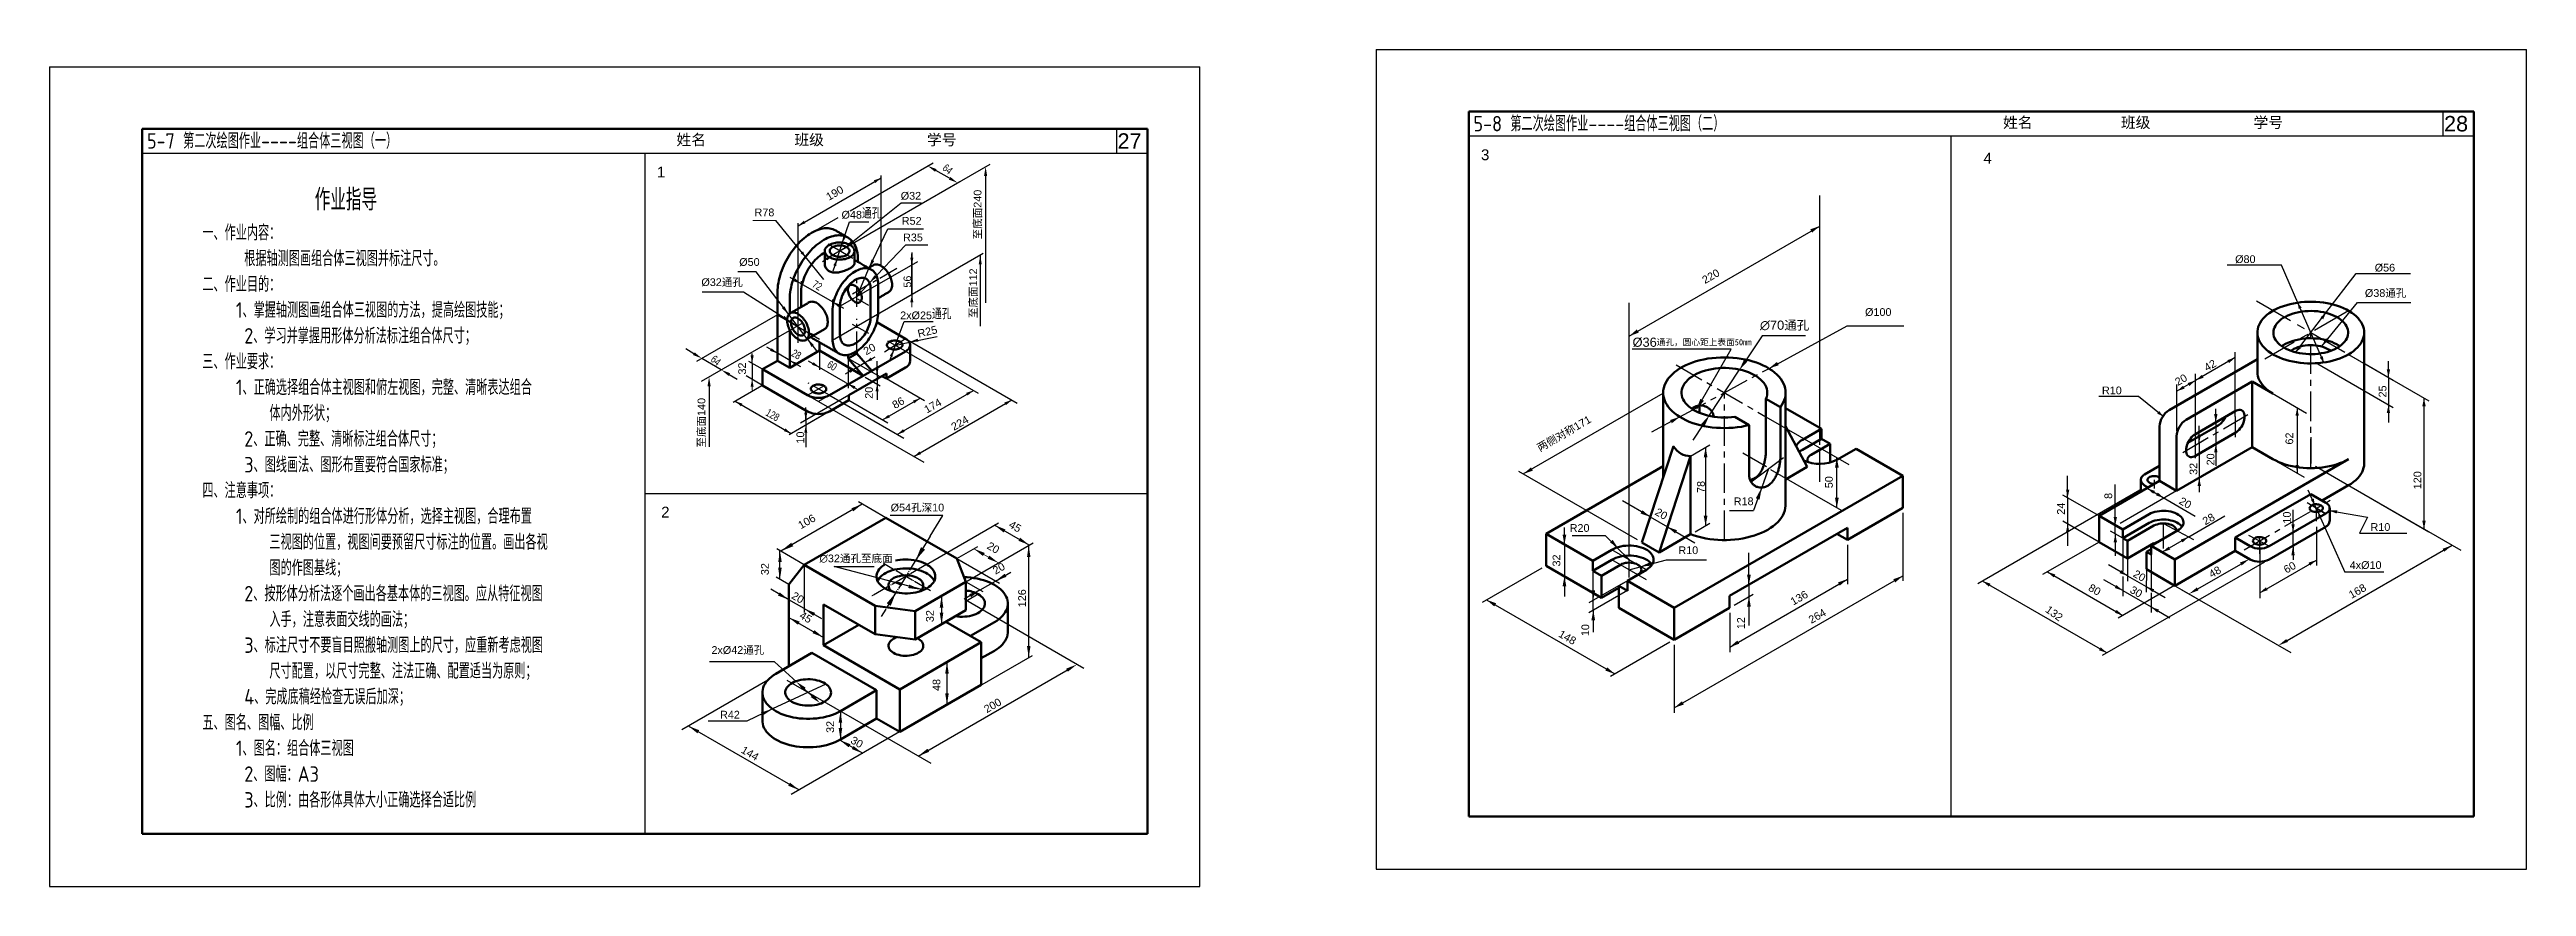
# Model space of a CAD drawing. Header units: inches. Extents: x 19 to 1260, y -758 to 274.
# Drawn here: x 30 to 831, y -758 to -487 of the extents above; entities that cross this region are included whole.
import ezdxf

# ---------------------------------------------------------------- set-up
doc = ezdxf.new("R2010")
doc.units = ezdxf.units.IN
doc.header["$LTSCALE"] = 2
doc.header["$MEASUREMENT"] = 0
doc.linetypes.add('CENTER', pattern=[50.8, 31.75, -6.35, 6.35, -6.35])
doc.linetypes.add('JIS_08_15', pattern=[17.25, 15, -0.75, 0.75, -0.75])
for name, color, linetype in [('3中心线层', 7, 'CENTER'), ('c', 7, 'CENTER'), ('中心线', 7, 'JIS_08_15'), ('尺寸标注', 250, 'Continuous'), ('文字', 7, 'Continuous'), ('细实线', 7, 'Continuous')]:
    doc.layers.add(name, color=color, linetype=linetype)
for name, color, linetype, lineweight in [('s', 7, 'Continuous', 50), ('图层1', 7, 'Continuous', 50), ('粗实线', 7, 'Continuous', 53)]:
    doc.layers.add(name, color=color, linetype=linetype, lineweight=lineweight)
doc.styles.add('SLDTEXTSTYLE0', font='TXT', dxfattribs={"width": 0.75})
doc.styles.get("Standard").update_dxf_attribs({"font": 'arial.ttf', "height": 3.5})
doc.styles.add('汉字', font='gbenor.shx', dxfattribs={"height": 5, "bigfont": 'gbcbig.shx'})

msp = doc.modelspace()

# ---------------------------------------------------------------- texts
for s, p in [('3', (493.38, -523.14)), ('1', (226.91, -528.72)), ('4', (655.88, -524.24)), ('2', (228.27, -638.67))]:
    msp.add_text(s, height=3.5).set_placement(p)
at = {"color": 7, "linetype": 'Continuous'}
for s, p in [('Ø80', (737.26, -556.38)), ('Ø56', (782.39, -559.13)), (' Ø38通孔', (778.26, -567.34)), ('R10', (694.19, -598.82)), (' R10', (780.07, -642.99)), ('4xØ10', (774.31, -655.29))]:
    msp.add_text(s, height=2.5, dxfattribs=at).set_placement(p)
for s, rotation, p in [('20', 29.99731, (718.7, -596.18)), ('42', 29.99731, (728.11, -591.53)), ('25', 90, (786.18, -599.85)), ('62', 90, (756.04, -615.07)), ('32', 90, (725.03, -624.88)), ('20', 90, (730.56, -621.82)), ('120', 90, (797.47, -629.53)), ('8', 90, (697.5, -632.65)), ('20', 330.00269, (718.86, -634.05)), ('24', 90, (682.2, -637.76)), ('28', 29.99731, (727.62, -641.21)), ('10', 90, (755.25, -640.63)), ('20', 330.00269, (704.01, -657.6)), ('48', 29.99731, (729.66, -658.29)), ('60', 29.99731, (753.86, -656.85)), ('80', 330.00269, (689.54, -662.11)), ('30', 330.00269, (702.97, -662.77)), ('168', 29.99731, (774.9, -665)), ('132', 324.34829, (675.65, -668.98))]:
    msp.add_text(s, height=2.5, rotation=rotation, dxfattribs=at).set_placement(p)
at = {"color": 7, "linetype": 'Continuous', "lineweight": 0, "char_height": 2.5, "attachment_point": 1, "style": 'SLDTEXTSTYLE0'}
for s, insert, rotation in [('\\A1;{\\fArial|b0|i0|c0|p34;64}', (320.62, -524.13), 320.00269), ('{\\fArial|b0|i0|c0|p34;72}', (278.14, -561.82), 330.00269), ('{\\fArial|b0|i0|c0|p34;28}', (271.37, -584.1), 330.00269), ('\\A1;{\\fArial|b0|i0|c0|p34;64}', (245.68, -586), 320.00269), ('{\\fArial|b0|i0|c0|p34;60}', (282.93, -587.75), 330.00269), ('{\\fArial|b0|i0|c0|p34;128}', (263.07, -603.33), 330.00269)]:
    msp.add_mtext(s, dxfattribs=dict(at, insert=insert, rotation=rotation))
at = {"color": 7, "linetype": 'Continuous', "lineweight": 0, "char_height": 2.5, "attachment_point": 1}
for s, insert, rotation in [('{\\fArial|b0|i0|c0|p34;190}', (281.26, -534.13), 29.99731), ('\\A1;{\\fSimSun|b0|i0|c134|p2;至底面}240', (329.35, -548.74), 90), ('{\\fArial|b0|i0|c0|p34;56}', (306.65, -564.34), 90), ('\\A1;{\\fSimSun|b0|i0|c134|p2;至底面}112', (327.95, -574.2), 90), (' R25{\\H0.7874x; }', (310.03, -578.3), 13.43677), ('{\\fArial|b0|i0|c0|p34;20}', (293.32, -584.1), 29.99731), ('{\\fArial|b0|i0|c0|p34;32}', (253.21, -592.44), 90), ('\\A1;{\\fSimSun|b0|i0|c134|p2;至底面}140', (240.05, -616.06), 90), ('20', (294.22, -600.28), 90), ('86', (302.65, -601.45), 29.99731), ('174', (312.96, -602.92), 29.99731), ('224', (321.72, -608.49), 29.99731), ('10', (272.03, -614.75), 90), ('45', (341.7, -639.52), 330.00269), ('20', (334.62, -646.38), 330.00269), ('32', (260.58, -657.29), 90), ('20', (271.43, -662.5), 330.00269), ('126', (343.74, -667.68), 90), ('45', (273.99, -668.86), 330.00269), ('32', (313.94, -672.49), 90), ('48', (316.06, -694.76), 90), ('32', (281.69, -708.3), 90), ('144', (255.12, -712.36), 330.00269), ('30', (290.52, -709.24), 330.00269)]:
    msp.add_mtext(s, dxfattribs=dict(at, insert=insert, rotation=rotation))
at = {"color": 7, "linetype": 'Continuous', "lineweight": 0, "attachment_point": 1}
for s, insert, char_height in [('%%C32', (305.75, -533.4), 2.5), (' R78 ', (257.51, -538.77), 2.5), ('{\\H0.71429x;%%C48\\Fgbenor,gbcbig|c134;\\H1.4x;通孔}', (286.61, -538.53), 3.5), (' {\\fArial|b0|i0|c0|p34;R52\\H0.7874x; }', (305.12, -541.5), 2.5), (' R35 ', (305.52, -546.86), 2.5), ('{\\fArial|b0|i0|c0|p34;%%C50}', (253.52, -554.81), 2.5), ('%%C32{\\fSimSun|b0|i0|c134|p2;通孔}', (241.29, -561.33), 2.5), (' {\\H0.71429x;2x%%C25\\Fgbenor,gbcbig|c134;\\H1.4x;通孔}', (304.21, -571.06), 3.5), ('%%C54{\\fSimSun|b0|i0|c134|p2;孔深}10', (302.49, -634.19), 2.5), ('\\A1; ∅32{\\fSimSun|b0|i0|c134|p2;通孔至底面}', (278.52, -650.64), 2.5), ('2x%%C42{\\fSimSun|b0|i0|c134|p2;通孔}', (244.54, -680.26), 2.5), ('R42', (247.32, -701.16), 2.5)]:
    msp.add_mtext(s, dxfattribs=dict(at, insert=insert, char_height=char_height))
at = {"color": 7, "linetype": 'Continuous', "char_height": 2.5, "attachment_point": 1}
for s, insert, rotation in [('220', (564.56, -561.05), 29.99731), ('{\\fSimSun|b0|i0|c134|p2;两侧对称}171', (511.19, -615.27), 29.99731), ('78', (563.26, -630.73), 90), ('50', (604.64, -629.19), 90), ('20', (550.65, -635.42), 330.00269), ('32', (516.54, -654.5), 90), ('136', (593.11, -665), 29.99731), ('12', (576.21, -674.77), 90), ('264', (598.97, -670.91), 29.99731), ('148', (519.44, -674.86), 330.00269), ('10', (525.87, -677.02), 90)]:
    msp.add_mtext(s, dxfattribs=dict(at, insert=insert, rotation=rotation))
at = {"color": 7, "linetype": 'Continuous'}
for s, insert, char_height, attachment_point in [('\\A1; ∅70{\\fSimSun|b0|i0|c134|p2;通孔}', (582.46, -574.99), 2.97, 1), ('%%C100', (617.58, -570.98), 2.5, 1), ('\\A1;%%C36{\\fSimSun|b0|i0|c134|p2;\\H0.6734x;通孔，圆心距上表面50mm}', (561.64, -580.5), 2.97, 2), ('R18', (575.12, -632.18), 2.5, 1), (' R20', (521.1, -640.8), 2.5, 1), ('R10', (557.22, -648), 2.5, 1)]:
    msp.add_mtext(s, dxfattribs=dict(at, insert=insert, char_height=char_height, attachment_point=attachment_point))
at = {"char_height": 2.5, "attachment_point": 1, "rotation": 29.99731}
for s, insert in [('106', (272.2, -640.34)), ('20', (335.15, -655.01)), ('200', (332.32, -699.8))]:
    msp.add_mtext(s, dxfattribs=dict(at, insert=insert))
at = {"layer": '文字', "color": 7, "char_height": 5, "width": 313.5, "attachment_point": 4, "style": '汉字'}
for s, insert in [('5-8 第二次绘图作业----组合体三视图（二）', (490.97, -511.37)), ('5-7 第二次绘图作业----组合体三视图（一）', (62, -516.95)), ('            {\\H1.4x; 作业指导\\P}一、作业内容：\\P     根据轴测图画组合体三视图并标注尺寸。\\P二、作业目的：\\P    1、掌握轴测图画组合体三视图的方法，提高绘图技能；\\P     2、学习并掌握用形体分析法标注组合体尺寸；\\P三、作业要求：\\P    1、正确选择组合体主视图和俯左视图，完整、清晰表达组合\\P        体内外形状；\\P     2、正确、完整、清晰标注组合体尺寸；\\P     3、图线画法、图形布置要符合国家标准；\\P四、注意事项：\\P    1、对所绘制的组合体进行形体分析，选择主视图，合理布置\\P        三视图的位置，视图间要预留尺寸标注的位置。画出各视\\P        图的作图基线；\\P     2、按形体分析法逐个画出各基本体的三视图。应从特征视图\\P        入手，注意表面交线的画法；\\P     3、标注尺寸不要盲目照搬轴测图上的尺寸，应重新考虑视图\\P        尺寸配置，以尺寸完整、注法正确、配置适当为原则；\\P     4、完成底稿经检查无误后加深；\\P五、图名、图幅、比例\\P    1、图名：组合体三视图\\P     2、图幅：A3\\P     3、比例：由各形体具体大小正确选择合适比例', (79.91, -632.45))]:
    msp.add_mtext(s, dxfattribs=dict(at, insert=insert))
at = {"layer": '文字', "color": 7, "char_height": 3.5, "width": 313.5, "attachment_point": 4}
for insert in [(657.44, -511.14), (228.47, -516.72)]:
    msp.add_mtext('{\\fSimSun|b0|i0|c134|p2;  姓名            班级              学号}', dxfattribs=dict(at, insert=insert))
at = {"layer": '细实线', "color": 7, "ltscale": 0.3, "char_height": 5, "width": 10, "attachment_point": 5}
for s, insert in [('28', (808.71, -511.37)), ('27', (379.74, -516.95))]:
    msp.add_mtext(s, dxfattribs=dict(at, insert=insert))

# ---------------------------------------------------------------- linework, layer by layer
for p, q in [((459.47, -487.37), (831.47, -487.37)), ((30.5, -492.95), (402.5, -492.95)), ((814.47, -515.37), (489.47, -515.37)), ((385.5, -520.95), (60.5, -520.95)), ((286.03, -552.47), (334.63, -524.41)), ((289.39, -539.46), (316.22, -523.97)), ((299.42, -557.35), (299.42, -528.04)), ((321.54, -528.98), (317.08, -526.46)), ((333.2, -528.23), (333.2, -569.29)), ((272.55, -544.37), (299.42, -528.86)), ((286.04, -552.47), (324.91, -530.02)), ((274.92, -554.36), (265.35, -542.62)), ((272.55, -582.16), (272.55, -543.55)), ((276.37, -546.98), (285.53, -541.69)), ((287.06, -549.33), (289.15, -543.06)), ((288.15, -551.15), (305.85, -536.89)), ((289.15, -543.06), (295.46, -543.06)), ((305.85, -536.89), (312.42, -536.89)), ((290.21, -554.95), (282.23, -550.34)), ((288.7, -550.93), (282.33, -554.6)), ((284.93, -555.72), (287.06, -549.33)), ((295.47, -558.2), (301.53, -545.38)), ((295.65, -562.76), (307.42, -550.52)), ((301.53, -545.38), (313.16, -545.38)), ((307.42, -550.52), (314.51, -550.52)), ((258.99, -559.2), (253.12, -559.2)), ((269.54, -573.03), (258.99, -559.2)), ((280.87, -561.66), (274.92, -554.36)), ((283.8, -553.86), (280.4, -555.97)), ((284.93, -555.72), (283.82, -559.05)), ((291.5, -567.27), (295.47, -558.2)), ((309.34, -557.47), (309.34, -553.39)), ((309.34, -566.62), (309.34, -557.47)), ((331.47, -553.84), (331.47, -576.85)), ((241.56, -565.74), (254.95, -565.74)), ((254.95, -565.74), (272.55, -576.96)), ((273.51, -563.07), (269.98, -561.03)), ((283.7, -568.95), (273.51, -563.07)), ((291.5, -567.27), (295.65, -562.76)), ((291.78, -567.94), (295.29, -569.96)), ((265.89, -573.09), (239.69, -588.22)), ((265.89, -573.13), (279.45, -580.96)), ((275.51, -580.85), (269.54, -573.03)), ((283.7, -568.95), (287.23, -570.99)), ((290.09, -576.11), (295.29, -579.11)), ((304.61, -581.3), (306.82, -575.29)), ((306.82, -575.29), (316.27, -575.29)), ((238.84, -585.7), (236.26, -584.17)), ((265.88, -585.56), (262.5, -583.61)), ((275.51, -580.85), (278.49, -584.76)), ((279.45, -581.8), (279.45, -590.93)), ((303.36, -584.68), (302.11, -588.06)), ((303.36, -584.68), (304.61, -581.3)), ((303.98, -583), (308.51, -581.92)), ((306.13, -580.16), (343.38, -601.67)), ((308.51, -581.92), (317.52, -580.09)), ((247.73, -590.93), (241.43, -587.22)), ((250.31, -592.45), (252.9, -593.97)), ((261.07, -590.74), (256.64, -588.18)), ((257.69, -588.73), (257.69, -585.6)), ((257.69, -588.73), (257.69, -593.96)), ((269.84, -587.85), (265.88, -585.56)), ((269.84, -587.85), (273.37, -589.89)), ((279.45, -590.12), (275.92, -588.08)), ((287.94, -595.01), (279.45, -590.12)), ((291.36, -590.24), (287.82, -592.28)), ((288.65, -587.17), (298.77, -593.02)), ((288.73, -586.73), (288.73, -596.88)), ((291.36, -590.24), (294.19, -588.6)), ((294.19, -588.6), (297.5, -586.69)), ((298.11, -592.2), (298.11, -588.12)), ((298.11, -592.2), (298.11, -595.47)), ((307.12, -584.82), (330.79, -598.48)), ((243.78, -596.2), (243.78, -615.84)), ((261.38, -595.79), (251.52, -601.48)), ((261.08, -595.96), (255.79, -592.91)), ((288.94, -599.16), (273.31, -608.18)), ((275.65, -599.14), (313.19, -620.81)), ((282.72, -599.14), (279.18, -601.18)), ((282.51, -599.02), (306.74, -613.01)), ((287.94, -595.01), (291.47, -597.06)), ((294.3, -593.27), (299.12, -596.06)), ((298.11, -595.47), (298.11, -600.65)), ((299.89, -607.09), (312.05, -600.07)), ((301.1, -593.75), (313.45, -600.88)), ((304.63, -611.79), (329.24, -597.59)), ((309.98, -618.96), (341.66, -600.67)), ((252.23, -601.07), (270.33, -611.52)), ((283.02, -604.2), (269.62, -611.93)), ((288.25, -601.19), (273.57, -609.67)), ((275.05, -607.18), (275.05, -603.1)), ((288.94, -600.77), (301.55, -608.06)), ((585.55, -606.11), (612.3, -621.55)), ((275.05, -608.81), (275.05, -613.82)), ((293.32, -634.32), (266.93, -649.55)), ((300.95, -638.75), (292.07, -633.6)), ((319.35, -638.02), (302.34, -638.02)), ((314.11, -653.83), (337.33, -640.42)), ((323.85, -651.97), (330.63, -648.03)), ((326.83, -659.44), (348.53, -646.89)), ((347.29, -647.6), (336.09, -641.14)), ((347.14, -683.96), (347.14, -647.75)), ((274.57, -653.98), (265.69, -648.83)), ((266.69, -658.66), (266.69, -649.46)), ((274.57, -653.98), (274.57, -669.42)), ((312.55, -661.92), (284.23, -654.45)), ((323.85, -651.97), (337.67, -659.92)), ((336.42, -659.2), (341.37, -656.34)), ((269.56, -665.26), (263.69, -661.87)), ((269.54, -660.3), (265.44, -657.94)), ((318.95, -664.02), (318.95, -673.22)), ((331.45, -662.07), (326.26, -665.07)), ((326.83, -659.44), (332.34, -662.59)), ((331.45, -662.07), (336.42, -659.2)), ((274.54, -668.13), (269.56, -665.26)), ((269.56, -670.97), (280.76, -677.44)), ((274.54, -668.13), (280.14, -671.36)), ((264.91, -685.36), (243.95, -685.36)), ((271.99, -691.75), (264.91, -685.36)), ((311.43, -715.79), (361.21, -687.05)), ((320.71, -699.22), (348.38, -683.24)), ((320.71, -685.43), (320.71, -699.22)), ((262.72, -691.26), (234.97, -707.27)), ((281.52, -692.52), (264.33, -700.57)), ((277.01, -696.28), (274.61, -694.11)), ((255.94, -704.49), (243.5, -704.49)), ((264.33, -700.57), (255.94, -704.49)), ((286.26, -701.29), (286.26, -710.49)), ((237.06, -706.07), (272.9, -726.76)), ((305.4, -708), (270.29, -728.27)), ((285.98, -710.59), (293.44, -714.9))]:
    msp.add_line(p, q)
at = {"linetype": 'Continuous'}
for p, q in [((602.93, -615.14), (602.93, -534.53)), ((541.33, -579.99), (602.93, -544.42)), ((541.33, -650.71), (541.33, -569.26)), ((586.53, -590.45), (611.85, -576.69)), ((611.85, -576.69), (630.12, -576.69)), ((574.34, -584.26), (542.3, -584.26)), ((563.82, -602.48), (574.34, -584.26)), ((584.32, -579.88), (578.92, -588.01)), ((598.31, -579.88), (584.32, -579.88)), ((567.29, -605.54), (576.92, -591.03)), ((507.08, -624.58), (552.31, -598.47)), ((557.68, -606.11), (548.53, -611.09)), ((565.25, -608.61), (561.89, -613.69)), ((561.19, -618.82), (567.43, -615.22)), ((566.03, -616.02), (566.03, -641.3)), ((602.91, -619.98), (602.91, -616.75)), ((543.98, -645.88), (505.68, -623.77)), ((586.33, -622.97), (581.47, -636.45)), ((584.8, -627.22), (586.33, -622.97)), ((587.06, -623.14), (609.87, -636.31)), ((602.91, -627.09), (602.91, -619.98)), ((608.47, -635.5), (608.47, -619.33)), ((548.07, -638.44), (539.18, -633.31)), ((548.07, -638.44), (553.67, -641.67)), ((562.62, -643.27), (567.43, -640.49)), ((629.82, -637.13), (629.82, -659.14)), ((520.37, -647.37), (520.37, -641.93)), ((520.37, -647.37), (520.37, -657.72)), ((533.61, -644.63), (522.83, -644.63)), ((537.33, -648.32), (533.61, -644.63)), ((541.3, -652.28), (537.33, -648.32)), ((553.67, -641.67), (562.56, -646.81)), ((611.89, -647.48), (611.89, -660.19)), ((513.02, -655.03), (493.82, -666.11)), ((529.7, -665.44), (529.7, -655.17)), ((546.9, -655.54), (535.7, -649.08)), ((546.9, -658.81), (535.7, -652.34)), ((541.3, -655.57), (544.89, -654.61)), ((544.89, -654.61), (553.35, -652.34)), ((553.35, -652.34), (566.26, -652.34)), ((580.04, -660.37), (580.04, -650.1)), ((520.37, -657.72), (520.37, -664.23)), ((539.32, -659.89), (528.3, -666.25)), ((540.72, -662.31), (528.3, -669.48)), ((540.74, -659.1), (537.94, -660.71)), ((555.89, -700.2), (629.82, -657.52)), ((573.81, -680.56), (611.89, -658.58)), ((575.21, -667.04), (581.44, -663.44)), ((580.04, -660.37), (580.04, -664.25)), ((580.04, -664.25), (580.04, -673.54)), ((495.22, -665.3), (536.66, -689.23)), ((529.7, -668.67), (529.7, -665.44)), ((529.7, -668.67), (529.7, -675.78)), ((573.81, -669.46), (573.81, -682.18)), ((554.46, -678.95), (535.26, -690.04)), ((555.89, -679.81), (555.89, -701.81))]:
    msp.add_line(p, q, dxfattribs=at)
at = {"color": 7, "linetype": 'Continuous', "lineweight": 0}
for p, q in [((265.35, -542.62), (257.96, -542.62)), ((283.8, -553.86), (288.15, -551.15)), ((273.51, -565.1), (273.51, -562.26)), ((283.7, -570.98), (283.7, -568.14)), ((309.34, -566.62), (309.34, -570.7)), ((265.88, -587.15), (265.88, -584.75)), ((269.84, -589.43), (269.84, -587.03)), ((257.69, -593.96), (257.69, -597.44)), ((328.1, -658.74), (348.38, -647.03)), ((337.35, -653.34), (329.38, -648.74)), ((328.08, -658.69), (338.59, -652.62)), ((296.74, -695.24), (291.63, -698.19)), ((296.74, -704.43), (291.63, -707.39))]:
    msp.add_line(p, q, dxfattribs=at)
at = {"color": 7, "linetype": 'Continuous'}
for p, q in [((752.22, -557.06), (734.68, -557.06)), ((757.51, -569.23), (752.22, -557.06)), ((766.62, -572.52), (776.38, -559.81)), ((776.38, -559.81), (793.92, -559.81)), ((756.82, -585.29), (766.62, -572.52)), ((765.93, -588.58), (757.51, -569.23)), ((765.34, -583.27), (776.81, -569.15)), ((776.81, -569.15), (794.13, -569.15)), ((737.31, -586.93), (724.48, -594.34)), ((724.48, -613.45), (724.48, -592.18)), ((724.48, -613.45), (724.48, -592.57)), ((737.31, -606.05), (737.31, -585.17)), ((763.22, -588.59), (788.37, -603.11)), ((773.95, -585.92), (799.86, -600.92)), ((786.84, -593.4), (786.84, -588.13)), ((705.97, -599.58), (693.15, -599.58)), ((713.9, -605.86), (705.97, -599.58)), ((724.48, -594.34), (718.37, -597.86)), ((718.37, -610.63), (718.37, -595.7)), ((742.78, -594.74), (760.36, -604.89)), ((786.84, -593.4), (786.84, -602.22)), ((798.33, -600.04), (798.33, -642.37)), ((731.01, -607.88), (731.01, -603.49)), ((731.01, -607.88), (731.01, -614.94)), ((757.32, -603.14), (757.32, -624.29)), ((786.84, -602.22), (786.84, -607.93)), ((725.66, -614.54), (725.66, -609.03)), ((725.66, -614.54), (725.66, -625.83)), ((726.01, -614.34), (727.18, -613.66)), ((731.01, -614.94), (731.01, -621.99)), ((742.78, -615.91), (753.53, -622.11)), ((742.78, -615.91), (759.54, -625.58)), ((763.22, -622.1), (799.86, -643.25)), ((706.48, -629.83), (654.06, -660.09)), ((693.26, -638.14), (681.58, -631.4)), ((683.1, -632.28), (683.1, -625.22)), ((683.1, -632.28), (683.1, -640.74)), ((698.51, -641.17), (698.51, -627.95)), ((718.34, -630.01), (700.08, -640.55)), ((708.76, -629.2), (724.33, -638.19)), ((725.66, -625.83), (725.66, -630.5)), ((763.51, -635.67), (760.91, -629.86)), ((776.07, -629.52), (810.27, -649.26)), ((693.29, -646.59), (681.58, -639.86)), ((683.1, -640.74), (683.1, -647.8)), ((699.37, -641.67), (696.98, -640.29)), ((714.07, -643.06), (714.07, -640.24)), ((714.07, -640.58), (723.78, -645.81)), ((722.25, -644.93), (733.96, -638.17)), ((755.99, -645.38), (755.99, -636.15)), ((763.51, -635.67), (766.56, -637.43)), ((763.51, -635.67), (772.74, -656.38)), ((764.87, -638.03), (764.87, -638.03)), ((764.87, -638.03), (764.87, -638.03)), ((764.87, -638.03), (764.87, -638.03)), ((764.87, -638.03), (764.87, -638.03)), ((764.87, -638.03), (764.87, -638.03)), ((764.87, -638.03), (764.87, -638.03)), ((764.87, -638.03), (764.87, -638.03)), ((764.87, -638.03), (764.87, -638.03)), ((767.61, -636.39), (780.04, -638.6)), ((693.29, -646.59), (675.01, -657.11)), ((700.93, -645.36), (696.98, -643.11)), ((698.51, -643.99), (698.51, -641.17)), ((698.51, -643.99), (698.51, -651.05)), ((700.93, -645.36), (700.91, -656.14)), ((722.25, -644.93), (713.7, -649.87)), ((714.07, -648.71), (714.07, -643.06)), ((744.87, -645.01), (745.49, -647.48)), ((745.21, -648.72), (745.21, -664.77)), ((754.05, -678.43), (807.45, -647.63)), ((755.99, -648.21), (755.99, -645.38)), ((755.99, -648.21), (755.99, -652.3)), ((763.54, -641.65), (763.54, -654.19)), ((777.49, -643.76), (792.76, -643.76)), ((676.53, -656.23), (700.97, -670.34)), ((746.71, -653.05), (694.29, -683.32)), ((702.43, -657.48), (696.32, -653.96)), ((702.46, -651.88), (702.43, -659.25)), ((708.57, -655.41), (708.54, -662.77)), ((710.09, -650.65), (710.08, -661.52)), ((725.15, -661.74), (739.09, -653.7)), ((745.21, -663), (763.54, -652.42)), ((785.35, -656.38), (772.74, -656.38)), ((575.21, -663.16), (581.44, -659.56)), ((695.81, -682.43), (655.58, -659.21)), ((700.9, -662.3), (694.79, -658.77)), ((717.7, -660.68), (699.44, -671.22)), ((700.91, -657.74), (700.9, -664.06)), ((700.9, -662.3), (710.06, -667.59)), ((702.43, -657.48), (708.54, -661.01)), ((708.54, -661.01), (714.65, -664.54)), ((710.07, -663.03), (710.06, -669.35)), ((717.73, -660.7), (724.5, -664.61)), ((719.86, -661.93), (755.22, -682.34)), ((710.06, -667.59), (716.17, -671.12))]:
    msp.add_line(p, q, dxfattribs=at)
at = {"color": 7, "linetype": 'Continuous', "lineweight": 15}
for p, q in [((279.47, -584.69), (279.47, -582)), ((308.79, -588.12), (308.78, -588.27))]:
    msp.add_line(p, q, dxfattribs=at)
at = {"color": 5, "linetype": 'CENTER'}
for p, q in [((761.72, -612.73), (761.72, -621.2)), ((763.51, -635.63), (763.51, -639.86)), ((745.18, -646.21), (745.18, -650.45))]:
    msp.add_line(p, q, dxfattribs=at)
at = {"linetype": 'CENTER'}
for p, q in [((585.68, -622.32), (578.04, -617.91)), ((580.74, -627.17), (591.23, -619.29))]:
    msp.add_line(p, q, dxfattribs=at)
at = {"color": 7, "linetype": 'Continuous'}
msp.add_arc((713.69, -651.79), 5.54, 100.89094, 118.92962, dxfattribs=at)
for points in [[(317.33, -526.02), (316.84, -526.89), (314.48, -524.98)], [(321.78, -528.55), (321.29, -529.42), (324.15, -530.46)], [(332.7, -528.23), (333.7, -528.23), (333.2, -525.23)], [(330.97, -556.84), (331.97, -556.84), (331.47, -553.84)], [(239.1, -585.26), (238.59, -586.13), (241.43, -587.22)], [(250.57, -592.02), (250.06, -592.88), (247.73, -590.93)], [(243.28, -596.2), (244.28, -596.2), (243.78, -593.2)], [(804.37, -648.78), (804.91, -649.72), (807.45, -647.63)], [(738.82, -653.23), (739.36, -654.16), (741.89, -652.08)], [(724.88, -661.28), (725.42, -662.21), (722.34, -663.36)], [(753.78, -677.96), (754.32, -678.89), (751.24, -680.04)]]:
    msp.add_solid(points)
at = {"color": 7, "linetype": 'Continuous', "lineweight": 0}
for points in [[(299.42, -528.86), (297.05, -529.65), (297.55, -530.51)], [(272.55, -544.37), (274.92, -543.58), (274.42, -542.71)], [(295.47, -558.2), (297.2, -555.72), (296.29, -555.29)], [(309.34, -557.06), (309.84, -554.61), (308.84, -554.61)], [(273.51, -563.07), (271.64, -561.42), (271.14, -562.28)], [(269.54, -573.03), (268.15, -570.38), (267.35, -570.98)], [(270.28, -575.51), (268.11, -573.45), (267.55, -574.28)], [(265.88, -585.56), (264, -583.91), (263.51, -584.77)], [(274.8, -578.27), (277.1, -580.19), (277.6, -579.32)], [(275.51, -580.85), (276.9, -583.5), (277.7, -582.9)], [(303.33, -584.7), (302.22, -586.39), (303.08, -586.7)], [(304.6, -581.31), (305.71, -579.62), (304.86, -579.3)], [(308.51, -581.92), (311.44, -581.83), (311.24, -580.85)], [(257.69, -588.73), (258.19, -586.28), (257.19, -586.28)], [(269.84, -587.85), (271.71, -589.51), (272.21, -588.64)], [(279.45, -590.12), (277.58, -588.46), (277.08, -589.32)], [(291.36, -590.24), (288.99, -591.03), (289.49, -591.89)], [(294.19, -588.6), (296.56, -587.81), (296.06, -586.95)], [(298.11, -592.64), (298.61, -590.19), (297.61, -590.19)], [(257.69, -593.96), (257.19, -596.41), (258.19, -596.41)], [(288.73, -595.47), (290.6, -597.13), (291.1, -596.26)], [(298.11, -595.47), (297.61, -597.92), (298.61, -597.92)], [(312.05, -600.07), (309.68, -600.87), (310.18, -601.73)], [(329.24, -597.59), (326.87, -598.38), (327.37, -599.24)], [(341.66, -600.67), (339.29, -601.47), (339.79, -602.33)], [(252.23, -601.07), (254.1, -602.73), (254.6, -601.86)], [(275.05, -607.18), (275.55, -604.73), (274.55, -604.73)], [(299.89, -607.09), (302.26, -606.3), (301.76, -605.44)], [(270.33, -611.52), (268.46, -609.86), (267.96, -610.73)], [(275.05, -608.81), (274.55, -611.26), (275.55, -611.26)], [(304.63, -611.79), (307, -611), (306.5, -610.13)], [(309.98, -618.96), (312.35, -618.17), (311.85, -617.3)], [(293.32, -634.32), (289.8, -635.69), (290.37, -636.68)], [(266.93, -649.55), (271, -647.96), (270.34, -646.82)], [(329.38, -648.74), (332.33, -651.11), (332.9, -650.12)], [(336.09, -641.14), (339.04, -643.5), (339.61, -642.51)], [(347.33, -647.56), (344.38, -645.2), (343.81, -646.19)], [(347.14, -647.75), (346.57, -651.48), (347.71, -651.48)], [(266.69, -658.66), (267.26, -654.92), (266.11, -654.92)], [(266.7, -649.36), (266.13, -653.1), (267.27, -653.1)], [(337.35, -653.34), (334.4, -650.98), (333.83, -651.97)], [(269.56, -665.26), (266.61, -662.89), (266.04, -663.88)], [(302.04, -659.15), (306.06, -660.8), (306.35, -659.69)], [(312.47, -662.02), (308.46, -660.36), (308.16, -661.47)], [(318.95, -664.02), (318.37, -667.76), (319.52, -667.76)], [(331.45, -662.07), (327.92, -663.45), (328.5, -664.44)], [(336.42, -659.2), (339.95, -657.83), (339.37, -656.84)], [(269.56, -670.97), (272.51, -673.33), (273.08, -672.34)], [(274.54, -668.13), (277.49, -670.49), (278.06, -669.5)], [(318.95, -673.22), (319.52, -669.48), (318.37, -669.48)], [(495.22, -665.3), (497.69, -667.43), (498.29, -666.38)], [(280.76, -677.44), (277.81, -675.07), (277.24, -676.06)], [(347.14, -683.96), (347.71, -680.23), (346.57, -680.23)], [(320.71, -685.43), (320.13, -689.16), (321.28, -689.16)], [(362.74, -686.16), (359.22, -687.54), (359.79, -688.53)], [(320.7, -699.23), (321.28, -695.5), (320.13, -695.5)], [(264.33, -700.57), (260.53, -701.71), (261.02, -702.75)], [(286.26, -701.29), (285.68, -705.03), (286.83, -705.03)], [(237.06, -706.07), (240.01, -708.43), (240.58, -707.44)], [(286.26, -710.5), (286.83, -706.76), (285.69, -706.76)], [(285.96, -710.59), (288.91, -712.95), (289.48, -711.96)], [(293.44, -714.9), (290.49, -712.54), (289.92, -713.53)], [(311.43, -715.79), (314.95, -714.42), (314.38, -713.42)], [(272.9, -726.76), (269.95, -724.4), (269.38, -725.39)]]:
    msp.add_solid(points, dxfattribs=at)
at = {"color": 7, "linetype": 'Continuous'}
for points in [[(602.93, -544.42), (599.86, -545.5), (600.46, -546.55)], [(757.51, -569.23), (757.81, -571.26), (758.8, -570.83)], [(766.62, -572.52), (764.88, -573.9), (765.74, -574.56)], [(756.82, -585.29), (758.56, -583.91), (757.7, -583.25)], [(767.5, -581.36), (766.66, -580.68), (765.04, -583.53)], [(578.53, -587.43), (579.62, -588.15), (576.9, -591.06)], [(586.53, -590.45), (589.67, -589.43), (589.09, -588.36)], [(724.48, -594.34), (727.04, -593.48), (726.5, -592.55)], [(737.31, -586.93), (734.75, -587.78), (735.29, -588.72)], [(765.93, -588.58), (765.63, -586.55), (764.64, -586.98)], [(786.84, -593.4), (787.38, -590.76), (786.3, -590.76)], [(718.37, -597.86), (720.93, -597.01), (720.39, -596.07)], [(724.48, -594.34), (721.92, -595.19), (722.46, -596.13)], [(798.33, -600.04), (797.79, -602.69), (798.87, -602.69)], [(557.67, -606.12), (554.53, -607.14), (555.1, -608.2)], [(564.58, -608.44), (565.67, -609.17), (567.3, -605.54)], [(713.9, -605.86), (712.76, -604.27), (712.09, -605.12)], [(731.01, -607.88), (731.55, -605.24), (730.47, -605.24)], [(757.32, -603.14), (756.78, -605.78), (757.86, -605.78)], [(786.84, -602.22), (786.3, -604.87), (787.38, -604.87)], [(566.03, -616.02), (565.42, -619.23), (566.63, -619.23)], [(725.66, -614.54), (726.2, -611.89), (725.12, -611.89)], [(731.01, -614.94), (730.47, -617.58), (731.55, -617.58)], [(507.08, -624.58), (510.16, -623.5), (509.56, -622.46)], [(608.47, -619.33), (607.86, -622.54), (609.07, -622.54)], [(757.32, -624.29), (757.86, -621.64), (756.78, -621.64)], [(583.49, -632.89), (582.26, -632.46), (584.17, -628.97)], [(608.47, -635.5), (609.07, -632.3), (607.86, -632.3)], [(683.1, -632.28), (683.64, -629.63), (682.56, -629.63)], [(708.76, -629.2), (710.78, -630.99), (711.32, -630.06)], [(714.25, -632.37), (712.23, -630.58), (711.69, -631.52)], [(725.66, -625.83), (725.12, -628.47), (726.2, -628.47)], [(762.99, -634.5), (762.7, -632.54), (761.72, -632.98)], [(548.08, -638.44), (545.6, -636.32), (545, -637.37)], [(566.03, -641.3), (566.63, -638.1), (565.42, -638.1)], [(683.1, -640.74), (682.56, -643.39), (683.64, -643.39)], [(698.51, -641.17), (699.05, -638.52), (697.97, -638.52)], [(764.02, -636.83), (764.31, -638.79), (765.29, -638.35)], [(767.61, -636.39), (770.12, -637.39), (770.31, -636.32)], [(798.33, -642.37), (798.87, -639.73), (797.79, -639.73)], [(312.3, -648.24), (313.6, -649.04), (310.55, -652.54)], [(520.37, -647.37), (520.98, -644.17), (519.77, -644.17)], [(537.51, -648.28), (535.97, -645.89), (535.12, -646.75)], [(553.68, -641.68), (556.15, -643.8), (556.75, -642.76)], [(698.51, -643.99), (697.97, -646.64), (699.05, -646.64)], [(713.7, -649.87), (716.26, -649.01), (715.72, -648.08)], [(722.25, -644.93), (719.69, -645.79), (720.23, -646.72)], [(755.99, -643.5), (756.53, -640.85), (755.45, -640.85)], [(755.99, -647.75), (755.45, -650.85), (756.53, -650.85)], [(544.87, -654.57), (548.58, -654.2), (548.27, -653.03)], [(676.53, -656.23), (678.55, -658.02), (679.09, -657.09)], [(702.43, -657.48), (700.41, -655.69), (699.87, -656.63)], [(763.54, -652.42), (760.98, -653.28), (761.52, -654.21)], [(301.22, -666.41), (302.53, -667.19), (304.23, -662.88)], [(520.37, -657.7), (519.77, -660.91), (520.98, -660.91)], [(529.7, -665.44), (530.3, -662.24), (529.1, -662.24)], [(580.04, -660.37), (580.64, -657.17), (579.43, -657.17)], [(580.04, -664.25), (579.43, -667.45), (580.64, -667.45)], [(611.89, -658.58), (608.82, -659.66), (609.42, -660.7)], [(629.82, -657.52), (626.74, -658.6), (627.34, -659.65)], [(655.58, -659.21), (657.61, -661), (658.15, -660.06)], [(700.9, -662.3), (698.88, -660.51), (698.34, -661.45)], [(708.54, -661.01), (710.56, -662.8), (711.1, -661.87)], [(745.21, -663), (747.77, -662.15), (747.23, -661.21)], [(529.7, -668.67), (529.1, -671.88), (530.3, -671.88)], [(700.97, -670.34), (698.95, -668.55), (698.41, -669.49)], [(710.06, -667.59), (712.09, -669.38), (712.63, -668.45)], [(573.81, -680.56), (576.89, -679.48), (576.28, -678.44)], [(695.81, -682.43), (693.79, -680.64), (693.25, -681.58)], [(536.66, -689.23), (534.19, -687.1), (533.58, -688.15)], [(275, -693.67), (274.21, -694.54), (271.99, -691.75)], [(277.41, -695.84), (276.62, -696.72), (279.63, -698.64)], [(555.89, -700.2), (558.97, -699.12), (558.36, -698.07)]]:
    msp.add_solid(points, dxfattribs=at)
at = {"color": 7, "linetype": 'Continuous', "ltscale": 0.5}
for points in [[(541.33, -579.99), (544.41, -578.91), (543.8, -577.86)], [(564.33, -600.29), (565.46, -600.94), (562.94, -604.01)]]:
    msp.add_solid(points, dxfattribs=at)
at = {"layer": '3中心线层', "ltscale": 0.1}
for p, q in [((304.44, -558.19), (290.02, -566.51)), ((291.5, -570.56), (291.5, -560.5)), ((291.5, -584.92), (291.5, -574.45)), ((275.65, -599.14), (281.96, -595.5)), ((282.72, -599.14), (275.86, -595.18))]:
    msp.add_line(p, q, dxfattribs=at)
at = {"layer": '3中心线层'}
for p, q in [((307.33, -580.85), (300.54, -585.2)), ((307.33, -584.93), (301.56, -581.61))]:
    msp.add_line(p, q, dxfattribs=at)
at = {"layer": 'c', "ltscale": 0.2}
for p, q in [((744.17, -568.62), (788.37, -594.29)), ((773.93, -571.82), (746.88, -587.44))]:
    msp.add_line(p, q, dxfattribs=at)
at = {"layer": 'c', "ltscale": 0.15}
for p, q in [((761.72, -622.71), (761.72, -578.9)), ((556.53, -589.35), (585.55, -606.11)), ((557.68, -606.11), (586.53, -590.45)), ((572.1, -645.95), (572.1, -598.31)), ((720.3, -617.6), (741.41, -605.41)), ((740.14, -649.11), (767.98, -633.1)), ((766.56, -637.43), (760.55, -633.96)), ((748.23, -647.98), (741.69, -644.45)), ((541.3, -655.54), (541.3, -652.31)), ((541.3, -658.05), (541.3, -655.54))]:
    msp.add_line(p, q, dxfattribs=at)
at = {"layer": 'c', "ltscale": 0.5}
for p, q in [((737.31, -606.05), (737.31, -612.64)), ((724.48, -619.47), (724.48, -611.32)), ((711.06, -626.51), (711.06, -629.31)), ((763.51, -635.63), (763.51, -639.86)), ((745.18, -646.21), (745.18, -650.45))]:
    msp.add_line(p, q, dxfattribs=at)
at = {"layer": 'c'}
for p, q in [((330.82, -663.47), (326.83, -665.77)), ((365, -687.44), (326.83, -665.4)), ((268.89, -691.23), (315.5, -718.14))]:
    msp.add_line(p, q, dxfattribs=at)
at = {"layer": 's'}
for p, q in [((270.54, -552.67), (271.05, -551.98)), ((271.05, -551.98), (271.59, -551.31)), ((271.59, -551.31), (272.14, -550.66)), ((272.14, -550.66), (272.7, -550.05)), ((272.7, -550.05), (273.28, -549.46)), ((273.28, -549.46), (273.87, -548.9)), ((273.87, -548.9), (274.47, -548.38)), ((274.47, -548.38), (275.07, -547.89)), ((275.07, -547.89), (275.69, -547.43)), ((275.69, -547.43), (276.3, -547.02)), ((276.1, -552.95), (276.66, -552.33)), ((276.3, -547.02), (276.92, -546.64)), ((276.66, -552.33), (277.24, -551.74)), ((276.92, -546.64), (277.54, -546.3)), ((277.24, -551.74), (277.83, -551.19)), ((277.54, -546.3), (278.16, -546.01)), ((277.83, -551.19), (278.43, -550.66)), ((278.16, -546.01), (278.77, -545.75)), ((278.43, -550.66), (279.03, -550.17)), ((278.77, -545.75), (279.38, -545.54)), ((279.03, -550.17), (279.65, -549.72)), ((279.38, -545.54), (279.98, -545.38)), ((279.65, -549.72), (280.26, -549.3)), ((279.98, -545.38), (280.56, -545.25)), ((280.26, -549.3), (280.88, -548.93)), ((280.56, -545.25), (281.14, -545.17)), ((280.88, -548.93), (281.5, -548.59)), ((281.14, -545.17), (281.71, -545.14)), ((281.19, -552.31), (281.17, -552.59)), ((281.17, -552.59), (281.21, -552.87)), ((281.25, -552.03), (281.19, -552.31)), ((281.36, -551.76), (281.25, -552.03)), ((281.51, -551.49), (281.36, -551.76)), ((281.5, -548.59), (282.12, -548.29)), ((281.72, -551.24), (281.51, -551.49)), ((281.71, -545.14), (282.26, -545.15)), ((281.96, -550.99), (281.72, -551.24)), ((282.25, -550.77), (281.96, -550.99)), ((282.12, -548.29), (282.73, -548.04)), ((282.58, -550.56), (282.25, -550.77)), ((282.26, -545.15), (282.79, -545.2)), ((282.94, -550.37), (282.58, -550.56)), ((282.73, -548.04), (283.34, -547.83)), ((282.79, -552.34), (282.77, -552.58)), ((282.77, -552.58), (282.81, -552.81)), ((282.79, -545.2), (283.3, -545.3)), ((282.85, -552.12), (282.79, -552.34)), ((282.96, -551.89), (282.85, -552.12)), ((283.33, -550.2), (282.94, -550.37)), ((283.12, -551.68), (282.96, -551.89)), ((283.33, -551.48), (283.12, -551.68)), ((283.3, -545.3), (283.8, -545.45)), ((283.75, -550.06), (283.33, -550.2)), ((283.57, -551.3), (283.33, -551.48)), ((283.34, -547.83), (283.93, -547.66)), ((283.86, -551.13), (283.57, -551.3)), ((284.19, -549.95), (283.75, -550.06)), ((283.8, -545.45), (284.27, -545.64)), ((284.17, -550.99), (283.86, -551.13)), ((283.93, -547.66), (284.52, -547.54)), ((284.52, -550.87), (284.17, -550.99)), ((284.65, -549.85), (284.19, -549.95)), ((284.27, -545.64), (284.72, -545.87)), ((284.52, -547.54), (285.1, -547.46)), ((284.89, -550.78), (284.52, -550.87)), ((285.13, -549.79), (284.65, -549.85)), ((285.27, -550.72), (284.89, -550.78)), ((285.1, -547.46), (285.67, -547.42)), ((285.61, -549.76), (285.13, -549.79)), ((285.67, -550.68), (285.27, -550.72)), ((286.09, -549.75), (285.61, -549.76)), ((285.67, -547.42), (286.22, -547.44)), ((286.07, -550.67), (285.67, -550.68)), ((286.47, -550.69), (286.07, -550.67)), ((286.58, -549.77), (286.09, -549.75)), ((286.22, -547.44), (286.75, -547.49)), ((286.87, -550.74), (286.47, -550.69)), ((287.06, -549.82), (286.58, -549.77)), ((286.75, -547.49), (287.26, -547.59)), ((287.24, -550.82), (286.87, -550.74)), ((287.52, -549.9), (287.06, -549.82)), ((287.6, -550.93), (287.24, -550.82)), ((287.26, -547.59), (287.76, -547.73)), ((287.98, -550), (287.52, -549.9)), ((287.93, -551.06), (287.6, -550.93)), ((287.76, -547.73), (288.23, -547.92)), ((288.24, -551.21), (287.93, -551.06)), ((288.41, -550.13), (287.98, -550)), ((288.23, -547.92), (288.68, -548.15)), ((288.5, -551.39), (288.24, -551.21)), ((288.81, -550.29), (288.41, -550.13)), ((288.73, -551.58), (288.5, -551.39)), ((288.68, -548.15), (289.11, -548.43)), ((288.91, -551.78), (288.73, -551.58)), ((289.19, -550.46), (288.81, -550.29)), ((289.05, -552), (288.91, -551.78)), ((289.13, -552.23), (289.05, -552)), ((289.11, -548.43), (289.51, -548.74)), ((289.17, -552.46), (289.13, -552.23)), ((289.16, -552.69), (289.17, -552.46)), ((289.53, -550.66), (289.19, -550.46)), ((289.51, -548.74), (289.88, -549.1)), ((289.84, -550.88), (289.53, -550.66)), ((290.11, -551.11), (289.84, -550.88)), ((289.88, -549.1), (290.22, -549.5)), ((290.33, -551.36), (290.11, -551.11)), ((290.22, -549.5), (290.54, -549.93)), ((290.51, -551.62), (290.33, -551.36)), ((290.65, -551.89), (290.51, -551.62)), ((290.54, -549.93), (290.82, -550.4)), ((290.73, -552.17), (290.65, -551.89)), ((290.77, -552.45), (290.73, -552.17)), ((290.76, -552.73), (290.77, -552.45)), ((290.82, -550.4), (291.07, -550.91)), ((291.07, -550.91), (291.29, -551.45)), ((291.29, -551.45), (291.48, -552.02)), ((291.48, -552.02), (291.64, -552.62)), ((291.64, -552.62), (291.76, -553.25)), ((266.51, -561.18), (266.73, -560.39)), ((266.73, -560.39), (266.98, -559.59)), ((266.98, -559.59), (267.27, -558.79)), ((267.27, -558.79), (267.58, -557.99)), ((267.58, -557.99), (267.92, -557.2)), ((267.92, -557.2), (268.3, -556.42)), ((268.3, -556.42), (268.7, -555.64)), ((268.7, -555.64), (269.12, -554.87)), ((269.12, -554.87), (269.57, -554.12)), ((269.57, -554.12), (270.04, -553.39)), ((270.04, -553.39), (270.54, -552.67)), ((271.23, -561.08), (271.54, -560.28)), ((271.54, -560.28), (271.88, -559.49)), ((271.88, -559.49), (272.26, -558.7)), ((272.26, -558.7), (272.66, -557.92)), ((272.66, -557.92), (273.08, -557.16)), ((273.08, -557.16), (273.53, -556.41)), ((273.53, -556.41), (274, -555.68)), ((274, -555.68), (274.5, -554.96)), ((274.5, -554.96), (275.01, -554.27)), ((274.64, -560.76), (274.93, -560.11)), ((274.93, -560.11), (275.25, -559.46)), ((275.01, -554.27), (275.55, -553.6)), ((275.25, -559.46), (275.59, -558.82)), ((275.55, -553.6), (276.1, -552.95)), ((275.59, -558.82), (275.96, -558.19)), ((275.96, -558.19), (276.35, -557.59)), ((276.35, -557.59), (276.77, -557)), ((276.77, -557), (277.2, -556.43)), ((277.2, -556.43), (277.66, -555.89)), ((277.66, -555.89), (278.13, -555.38)), ((278.13, -555.38), (278.61, -554.9)), ((278.61, -554.9), (279.1, -554.45)), ((279.1, -554.45), (279.6, -554.04)), ((279.6, -554.04), (280.11, -553.66)), ((280.11, -553.66), (280.62, -553.33)), ((280.62, -553.33), (281.14, -553.03)), ((281.14, -553.03), (281.17, -553.01)), ((281.21, -552.87), (281.3, -553.14)), ((281.3, -553.14), (281.43, -553.41)), ((281.43, -553.41), (281.61, -553.68)), ((281.61, -553.68), (281.84, -553.92)), ((281.84, -553.92), (282.1, -554.16)), ((282.1, -554.16), (282.41, -554.38)), ((282.41, -554.38), (282.75, -554.57)), ((282.75, -554.57), (283.13, -554.75)), ((282.81, -552.81), (282.9, -553.03)), ((282.9, -553.03), (283.04, -553.25)), ((283.04, -553.25), (283.22, -553.46)), ((283.13, -554.75), (283.54, -554.91)), ((283.22, -553.46), (283.44, -553.65)), ((283.44, -553.65), (283.71, -553.82)), ((283.54, -554.91), (283.97, -555.04)), ((283.71, -553.82), (284.01, -553.98)), ((283.97, -555.04), (284.42, -555.14)), ((284.01, -553.98), (284.34, -554.11)), ((284.34, -554.11), (284.7, -554.21)), ((284.42, -555.14), (284.89, -555.22)), ((284.7, -554.21), (285.08, -554.29)), ((284.89, -555.22), (285.37, -555.27)), ((285.08, -554.29), (285.47, -554.34)), ((285.37, -555.27), (285.85, -555.29)), ((285.47, -554.34), (285.87, -554.37)), ((285.85, -555.29), (286.34, -555.28)), ((285.87, -554.37), (286.27, -554.36)), ((286.27, -554.36), (286.67, -554.32)), ((286.34, -555.28), (286.82, -555.25)), ((286.67, -554.32), (287.06, -554.26)), ((286.82, -555.25), (287.29, -555.18)), ((287.06, -554.26), (287.43, -554.16)), ((287.29, -555.18), (287.75, -555.09)), ((287.43, -554.16), (287.77, -554.05)), ((287.75, -555.09), (288.19, -554.97)), ((287.77, -554.05), (288.09, -553.9)), ((288.09, -553.9), (288.37, -553.74)), ((288.19, -554.97), (288.61, -554.83)), ((288.37, -553.74), (288.62, -553.56)), ((288.61, -554.83), (289.01, -554.67)), ((288.62, -553.56), (288.82, -553.36)), ((288.79, -560.78), (289.28, -560.33)), ((288.82, -553.36), (288.98, -553.14)), ((288.98, -553.14), (289.1, -552.92)), ((289.01, -554.67), (289.37, -554.48)), ((289.1, -552.92), (289.16, -552.69)), ((289.28, -560.33), (289.79, -559.92)), ((289.37, -554.48), (289.69, -554.27)), ((289.69, -554.27), (289.98, -554.04)), ((289.79, -559.92), (290.29, -559.54)), ((289.98, -554.04), (290.23, -553.8)), ((290.23, -553.8), (290.43, -553.55)), ((290.29, -559.54), (290.81, -559.2)), ((290.43, -553.55), (290.59, -553.28)), ((290.59, -553.28), (290.7, -553.01)), ((290.7, -553.01), (290.76, -552.73)), ((290.81, -559.2), (291.32, -558.91)), ((291.32, -558.91), (291.83, -558.65)), ((291.76, -553.25), (291.84, -553.91)), ((291.83, -558.65), (292.34, -558.44)), ((291.84, -553.91), (291.89, -554.59)), ((291.89, -554.59), (291.91, -555.3)), ((291.91, -555.3), (291.91, -556.02)), ((292.34, -558.44), (292.84, -558.28)), ((292.84, -558.28), (293.34, -558.15)), ((293.34, -558.15), (293.82, -558.08)), ((293.82, -558.08), (294.29, -558.05)), ((294.29, -558.05), (294.74, -558.07)), ((294.74, -558.07), (295.18, -558.13)), ((295.18, -558.13), (295.59, -558.24)), ((295.59, -558.24), (295.98, -558.39)), ((295.98, -558.39), (296.35, -558.59)), ((296.35, -558.59), (296.7, -558.83)), ((296.7, -558.83), (297.01, -559.12)), ((297.07, -557.01), (296.91, -557.09)), ((297.01, -559.12), (297.3, -559.44)), ((297.34, -556.91), (297.07, -557.01)), ((297.3, -559.44), (297.56, -559.81)), ((297.64, -556.86), (297.34, -556.91)), ((297.56, -559.81), (297.78, -560.21)), ((297.95, -556.86), (297.64, -556.86)), ((297.78, -560.21), (297.97, -560.65)), ((298.28, -556.9), (297.95, -556.86)), ((297.97, -560.65), (298.13, -561.12)), ((298.62, -556.99), (298.28, -556.9)), ((298.97, -557.12), (298.62, -556.99)), ((299.32, -557.29), (298.97, -557.12)), ((299.67, -557.5), (299.32, -557.29)), ((300.02, -557.75), (299.67, -557.5)), ((300.36, -558.04), (300.02, -557.75)), ((300.7, -558.37), (300.36, -558.04)), ((301.02, -558.72), (300.7, -558.37)), ((301.33, -559.1), (301.02, -558.72)), ((301.61, -559.5), (301.33, -559.1)), ((301.88, -559.92), (301.61, -559.5)), ((302.12, -560.36), (301.88, -559.92)), ((302.33, -560.81), (302.12, -560.36)), ((265.89, -565.75), (265.91, -565.02)), ((265.89, -587.96), (265.89, -565.75)), ((265.91, -565.02), (265.96, -564.28)), ((265.96, -564.28), (266.05, -563.52)), ((266.05, -563.52), (266.17, -562.75)), ((266.17, -562.75), (266.32, -561.97)), ((266.32, -561.97), (266.51, -561.18)), ((269.85, -568.03), (269.87, -567.31)), ((269.85, -572.73), (269.85, -568.03)), ((269.87, -567.31), (269.92, -566.57)), ((269.92, -566.57), (270.01, -565.81)), ((270.01, -565.81), (270.13, -565.04)), ((270.13, -565.04), (270.28, -564.26)), ((270.28, -564.26), (270.47, -563.47)), ((270.47, -563.47), (270.69, -562.67)), ((270.69, -562.67), (270.94, -561.87)), ((270.94, -561.87), (271.23, -561.08)), ((273.53, -565.91), (273.55, -565.31)), ((273.53, -565.91), (273.53, -570.59)), ((273.55, -565.31), (273.6, -564.69)), ((273.6, -564.69), (273.69, -564.05)), ((273.69, -564.05), (273.81, -563.4)), ((273.81, -563.4), (273.97, -562.75)), ((273.97, -562.75), (274.16, -562.09)), ((274.16, -562.09), (274.39, -561.43)), ((274.39, -561.43), (274.64, -560.76)), ((283.99, -569.28), (284.15, -568.63)), ((284.15, -568.63), (284.35, -567.97)), ((284.35, -567.97), (284.57, -567.3)), ((284.57, -567.3), (284.83, -566.64)), ((284.83, -566.64), (285.11, -565.99)), ((285.11, -565.99), (285.43, -565.34)), ((285.43, -565.34), (285.77, -564.7)), ((285.77, -564.7), (286.14, -564.07)), ((286.14, -564.07), (286.54, -563.46)), ((286.27, -568.87), (286.4, -568.33)), ((286.4, -568.33), (286.55, -567.79)), ((286.54, -563.46), (286.95, -562.88)), ((286.55, -567.79), (286.74, -567.25)), ((286.74, -567.25), (286.96, -566.71)), ((286.95, -562.88), (287.39, -562.31)), ((286.96, -566.71), (287.21, -566.17)), ((287.21, -566.17), (287.49, -565.65)), ((287.39, -562.31), (287.84, -561.77)), ((287.49, -565.65), (287.79, -565.14)), ((287.79, -565.14), (288.12, -564.65)), ((287.84, -561.77), (288.31, -561.26)), ((288.12, -564.65), (288.47, -564.17)), ((288.31, -561.26), (288.79, -560.78)), ((288.47, -564.17), (288.84, -563.73)), ((288.66, -565.01), (288.68, -564.7)), ((288.68, -565.35), (288.66, -565.01)), ((288.68, -564.7), (288.73, -564.4)), ((288.73, -565.7), (288.68, -565.35)), ((288.73, -564.4), (288.82, -564.14)), ((288.82, -566.07), (288.73, -565.7)), ((288.82, -564.14), (288.94, -563.92)), ((288.94, -566.43), (288.82, -566.07)), ((288.84, -563.73), (289.22, -563.3)), ((288.94, -563.92), (289.09, -563.73)), ((289.09, -566.8), (288.94, -566.43)), ((289.09, -563.73), (289.27, -563.58)), ((289.27, -567.16), (289.09, -566.8)), ((289.22, -563.3), (289.61, -562.91)), ((289.27, -563.58), (289.48, -563.47)), ((289.48, -567.5), (289.27, -567.16)), ((289.48, -563.47), (289.71, -563.41)), ((289.71, -567.82), (289.48, -567.5)), ((289.61, -562.91), (290.02, -562.56)), ((289.71, -563.41), (289.96, -563.4)), ((289.96, -568.13), (289.71, -567.82)), ((289.96, -563.4), (290.22, -563.43)), ((290.22, -568.4), (289.96, -568.13)), ((290.02, -562.56), (290.43, -562.24)), ((290.22, -563.43), (290.5, -563.51)), ((290.5, -568.64), (290.22, -568.4)), ((290.43, -562.24), (290.85, -561.95)), ((290.5, -563.51), (290.78, -563.63)), ((290.78, -568.84), (290.5, -568.64)), ((290.78, -563.63), (291.06, -563.79)), ((290.85, -561.95), (291.27, -561.71)), ((291.06, -563.79), (291.35, -564)), ((291.27, -561.71), (291.69, -561.51)), ((291.35, -564), (291.62, -564.24)), ((291.62, -564.24), (291.89, -564.51)), ((291.69, -561.51), (292.11, -561.35)), ((291.89, -564.51), (292.13, -564.81)), ((292.11, -561.35), (292.51, -561.24)), ((292.13, -564.81), (292.36, -565.14)), ((292.36, -565.14), (292.57, -565.48)), ((292.51, -561.24), (292.91, -561.17)), ((292.57, -565.48), (292.75, -565.84)), ((292.75, -565.84), (292.9, -566.2)), ((292.9, -566.2), (293.03, -566.57)), ((293.03, -568.5), (292.9, -568.72)), ((292.91, -561.17), (293.29, -561.15)), ((293.03, -566.57), (293.11, -566.93)), ((293.11, -568.23), (293.03, -568.5)), ((293.11, -566.93), (293.17, -567.29)), ((293.17, -567.94), (293.11, -568.23)), ((293.17, -567.29), (293.18, -567.62)), ((293.18, -567.62), (293.17, -567.94)), ((293.29, -561.15), (293.66, -561.18)), ((293.66, -561.18), (294.01, -561.25)), ((294.01, -561.25), (294.33, -561.36)), ((294.33, -561.36), (294.64, -561.52)), ((294.64, -561.52), (294.91, -561.73)), ((294.91, -561.73), (295.16, -561.97)), ((295.16, -561.97), (295.38, -562.26)), ((295.38, -562.26), (295.57, -562.58)), ((295.57, -562.58), (295.73, -562.94)), ((295.73, -562.94), (295.85, -563.34)), ((295.85, -563.34), (295.94, -563.76)), ((295.94, -563.76), (296, -564.21)), ((296, -564.21), (296.01, -564.69)), ((296.01, -564.69), (296.01, -573.83)), ((298.13, -561.12), (298.26, -561.62)), ((298.26, -561.62), (298.35, -562.16)), ((298.35, -562.16), (298.4, -562.72)), ((298.4, -562.72), (298.42, -563.3)), ((298.42, -563.3), (298.42, -572.44)), ((301.91, -565.75), (302.12, -565.61)), ((302.12, -565.61), (302.33, -565.41)), ((302.51, -561.26), (302.33, -560.81)), ((302.33, -565.41), (302.51, -565.17)), ((302.67, -561.72), (302.51, -561.26)), ((302.51, -565.17), (302.67, -564.89)), ((302.79, -562.17), (302.67, -561.72)), ((302.67, -564.89), (302.79, -564.57)), ((302.87, -562.61), (302.79, -562.17)), ((302.79, -564.57), (302.87, -564.23)), ((302.93, -563.04), (302.87, -562.61)), ((302.87, -564.23), (302.93, -563.86)), ((302.94, -563.46), (302.93, -563.04)), ((302.93, -563.86), (302.94, -563.46)), ((269.04, -574.31), (269.01, -574.69)), ((269.01, -574.69), (269.01, -575.1)), ((269.01, -575.1), (269.04, -575.52)), ((269.11, -573.95), (269.04, -574.31)), ((269.04, -575.52), (269.11, -575.96)), ((269.21, -573.62), (269.11, -573.95)), ((269.11, -575.96), (269.21, -576.41)), ((269.35, -573.32), (269.21, -573.62)), ((269.21, -576.41), (269.35, -576.86)), ((269.52, -573.06), (269.35, -573.32)), ((269.72, -572.84), (269.52, -573.06)), ((269.95, -572.66), (269.72, -572.84)), ((270.2, -572.52), (269.95, -572.66)), ((270.47, -572.43), (270.2, -572.52)), ((270.29, -575.31), (270.27, -575.63)), ((270.27, -575.63), (270.29, -575.96)), ((270.35, -575.02), (270.29, -575.31)), ((270.29, -575.96), (270.35, -576.32)), ((270.43, -574.76), (270.35, -575.02)), ((270.35, -576.32), (270.43, -576.68)), ((270.55, -574.53), (270.43, -574.76)), ((270.43, -576.68), (270.55, -577.05)), ((270.77, -572.38), (270.47, -572.43)), ((270.71, -574.34), (270.55, -574.53)), ((270.89, -574.19), (270.71, -574.34)), ((271.08, -572.37), (270.77, -572.38)), ((271.09, -574.09), (270.89, -574.19)), ((271.41, -572.41), (271.08, -572.37)), ((271.32, -574.03), (271.09, -574.09)), ((271.57, -574.01), (271.32, -574.03)), ((271.75, -572.5), (271.41, -572.41)), ((271.84, -574.04), (271.57, -574.01)), ((272.1, -572.63), (271.75, -572.5)), ((272.11, -574.12), (271.84, -574.04)), ((272.45, -572.8), (272.1, -572.63)), ((272.4, -574.24), (272.11, -574.12)), ((272.68, -574.41), (272.4, -574.24)), ((272.8, -573.01), (272.45, -572.8)), ((272.96, -574.61), (272.68, -574.41)), ((273.15, -573.27), (272.8, -573.01)), ((273.24, -574.85), (272.96, -574.61)), ((273.49, -573.55), (273.15, -573.27)), ((273.5, -575.12), (273.24, -574.85)), ((273.83, -573.88), (273.49, -573.55)), ((273.75, -575.43), (273.5, -575.12)), ((273.98, -575.75), (273.75, -575.43)), ((274.15, -574.23), (273.83, -573.88)), ((274.19, -576.1), (273.98, -575.75)), ((274.46, -574.61), (274.15, -574.23)), ((274.37, -576.45), (274.19, -576.1)), ((274.52, -576.82), (274.37, -576.45)), ((274.74, -575.01), (274.46, -574.61)), ((275.01, -575.43), (274.74, -575.01)), ((275.25, -575.87), (275.01, -575.43)), ((275.46, -576.32), (275.25, -575.87)), ((275.64, -576.77), (275.46, -576.32)), ((276.15, -569.07), (276.12, -569.09)), ((276.41, -568.96), (276.15, -569.07)), ((276.7, -568.88), (276.41, -568.96)), ((277.01, -568.86), (276.7, -568.88)), ((277.33, -568.88), (277.01, -568.86)), ((277.66, -568.94), (277.33, -568.88)), ((278, -569.05), (277.66, -568.94)), ((278.35, -569.2), (278, -569.05)), ((278.71, -569.39), (278.35, -569.2)), ((279.06, -569.62), (278.71, -569.39)), ((279.41, -569.9), (279.06, -569.62)), ((279.74, -570.2), (279.41, -569.9)), ((280.07, -570.54), (279.74, -570.2)), ((280.39, -570.91), (280.07, -570.54)), ((280.68, -571.3), (280.39, -570.91)), ((280.96, -571.71), (280.68, -571.3)), ((281.21, -572.14), (280.96, -571.71)), ((281.44, -572.58), (281.21, -572.14)), ((281.64, -573.03), (281.44, -572.58)), ((281.8, -573.49), (281.64, -573.03)), ((281.94, -573.94), (281.8, -573.49)), ((282.04, -574.39), (281.94, -573.94)), ((281.94, -576.74), (282.04, -576.41)), ((282.11, -574.83), (282.04, -574.39)), ((282.04, -576.41), (282.11, -576.05)), ((282.15, -575.26), (282.11, -574.83)), ((282.11, -576.05), (282.15, -575.66)), ((282.15, -575.66), (282.15, -575.26)), ((283.71, -571.79), (283.73, -571.19)), ((283.71, -571.79), (283.71, -580.93)), ((283.73, -571.19), (283.78, -570.56)), ((283.78, -570.56), (283.87, -569.93)), ((283.87, -569.93), (283.99, -569.28)), ((286.11, -570.4), (286.13, -569.9)), ((286.11, -570.4), (286.11, -579.55)), ((286.13, -569.9), (286.18, -569.39)), ((286.18, -569.39), (286.27, -568.87)), ((291.06, -569.01), (290.78, -568.84)), ((291.35, -569.13), (291.06, -569.01)), ((291.62, -569.21), (291.35, -569.13)), ((291.89, -569.24), (291.62, -569.21)), ((292.13, -569.22), (291.89, -569.24)), ((292.36, -569.16), (292.13, -569.22)), ((292.57, -569.06), (292.36, -569.16)), ((292.75, -568.91), (292.57, -569.06)), ((292.9, -568.72), (292.75, -568.91)), ((295.57, -576.44), (295.38, -576.98)), ((295.73, -575.9), (295.57, -576.44)), ((295.85, -575.36), (295.73, -575.9)), ((295.94, -574.84), (295.85, -575.36)), ((296, -574.33), (295.94, -574.84)), ((296.01, -573.83), (296, -574.33)), ((297.78, -576.26), (297.56, -576.93)), ((297.97, -575.6), (297.78, -576.26)), ((298.13, -574.95), (297.97, -575.6)), ((307.33, -580.85), (298.01, -575.47)), ((298.26, -574.3), (298.13, -574.95)), ((298.35, -573.67), (298.26, -574.3)), ((298.4, -573.05), (298.35, -573.67)), ((298.42, -572.44), (298.4, -573.05)), ((269.35, -576.86), (269.52, -577.32)), ((269.52, -577.32), (269.72, -577.77)), ((269.72, -577.77), (269.95, -578.21)), ((269.85, -590.24), (269.85, -578.03)), ((279.47, -584.69), (269.85, -590.24)), ((269.95, -578.21), (270.2, -578.64)), ((270.2, -578.64), (270.47, -579.06)), ((270.47, -579.06), (270.77, -579.45)), ((270.55, -577.05), (270.71, -577.41)), ((270.71, -577.41), (270.89, -577.77)), ((270.77, -579.45), (271.08, -579.81)), ((270.89, -577.77), (271.09, -578.11)), ((271.08, -579.81), (271.41, -580.15)), ((271.09, -578.11), (271.32, -578.44)), ((271.32, -578.44), (271.57, -578.74)), ((271.41, -580.15), (271.75, -580.46)), ((271.57, -578.74), (271.84, -579.01)), ((271.75, -580.46), (272.1, -580.73)), ((271.84, -579.01), (272.11, -579.25)), ((272.1, -580.73), (272.45, -580.96)), ((272.11, -579.25), (272.4, -579.46)), ((272.4, -579.46), (272.68, -579.62)), ((272.45, -580.96), (272.8, -581.16)), ((272.68, -579.62), (272.96, -579.74)), ((272.8, -581.16), (273.15, -581.31)), ((272.96, -579.74), (273.24, -579.82)), ((273.15, -581.31), (273.49, -581.41)), ((273.24, -579.82), (273.5, -579.85)), ((273.49, -581.41), (273.83, -581.48)), ((273.5, -579.85), (273.75, -579.84)), ((273.75, -579.84), (273.98, -579.78)), ((273.83, -581.48), (274.15, -581.5)), ((273.98, -579.78), (274.19, -579.67)), ((274.15, -581.5), (274.46, -581.47)), ((274.19, -579.67), (274.37, -579.52)), ((274.37, -579.52), (274.52, -579.34)), ((274.46, -581.47), (274.74, -581.4)), ((274.64, -577.18), (274.52, -576.82)), ((274.52, -579.34), (274.64, -579.11)), ((274.73, -577.55), (274.64, -577.18)), ((274.64, -579.11), (274.73, -578.85)), ((274.78, -577.9), (274.73, -577.55)), ((274.73, -578.85), (274.78, -578.56)), ((274.74, -581.4), (275.01, -581.28)), ((274.8, -578.24), (274.78, -577.9)), ((274.78, -578.56), (274.8, -578.24)), ((275.01, -581.28), (275.25, -581.12)), ((275.25, -581.12), (275.46, -580.92)), ((275.46, -580.92), (275.64, -580.68)), ((275.8, -577.23), (275.64, -576.77)), ((275.64, -580.68), (275.8, -580.4)), ((275.92, -577.68), (275.8, -577.23)), ((275.8, -580.4), (275.92, -580.09)), ((276, -578.12), (275.92, -577.68)), ((275.92, -580.09), (276, -579.74)), ((276.06, -578.56), (276, -578.12)), ((276, -579.74), (276.06, -579.37)), ((276.07, -578.97), (276.06, -578.56)), ((276.06, -579.37), (276.07, -578.97)), ((279.45, -584.7), (279.47, -582)), ((279.47, -584.69), (293.61, -592.85)), ((281.12, -577.75), (281.21, -577.69)), ((281.21, -577.69), (281.44, -577.51)), ((281.44, -577.51), (281.64, -577.29)), ((281.64, -577.29), (281.8, -577.03)), ((281.8, -577.03), (281.94, -576.74)), ((283.73, -581.52), (283.71, -580.93)), ((283.78, -582.07), (283.73, -581.52)), ((283.87, -582.61), (283.78, -582.07)), ((283.99, -583.11), (283.87, -582.61)), ((284.15, -583.58), (283.99, -583.11)), ((284.35, -584.02), (284.15, -583.58)), ((284.57, -584.42), (284.35, -584.02)), ((284.83, -584.79), (284.57, -584.42)), ((286.13, -580.02), (286.11, -579.55)), ((286.18, -580.47), (286.13, -580.02)), ((286.27, -580.89), (286.18, -580.47)), ((286.4, -581.29), (286.27, -580.89)), ((286.55, -581.65), (286.4, -581.29)), ((286.74, -581.97), (286.55, -581.65)), ((286.96, -582.26), (286.74, -581.97)), ((287.21, -582.5), (286.96, -582.26)), ((287.49, -582.71), (287.21, -582.5)), ((287.79, -582.87), (287.49, -582.71)), ((288.12, -582.98), (287.79, -582.87)), ((288.47, -583.05), (288.12, -582.98)), ((288.84, -583.08), (288.47, -583.05)), ((289.22, -583.06), (288.84, -583.08)), ((289.61, -582.99), (289.22, -583.06)), ((290.02, -582.88), (289.61, -582.99)), ((290.43, -582.72), (290.02, -582.88)), ((290.85, -582.52), (290.43, -582.72)), ((291.27, -582.28), (290.85, -582.52)), ((291.69, -581.99), (291.27, -582.28)), ((291.83, -584.69), (291.32, -585.03)), ((292.11, -581.67), (291.69, -581.99)), ((292.34, -584.31), (291.83, -584.69)), ((292.51, -581.32), (292.11, -581.67)), ((292.84, -583.9), (292.34, -584.31)), ((292.91, -580.93), (292.51, -581.32)), ((293.34, -583.45), (292.84, -583.9)), ((293.29, -580.51), (292.91, -580.93)), ((293.66, -580.06), (293.29, -580.51)), ((293.82, -582.97), (293.34, -583.45)), ((294.01, -579.58), (293.66, -580.06)), ((294.29, -582.46), (293.82, -582.97)), ((294.33, -579.09), (294.01, -579.58)), ((294.74, -581.92), (294.29, -582.46)), ((294.64, -578.58), (294.33, -579.09)), ((294.91, -578.06), (294.64, -578.58)), ((295.18, -581.35), (294.74, -581.92)), ((295.16, -577.52), (294.91, -578.06)), ((295.38, -576.98), (295.16, -577.52)), ((295.59, -580.77), (295.18, -581.35)), ((295.98, -580.16), (295.59, -580.77)), ((296.35, -579.53), (295.98, -580.16)), ((296.7, -578.89), (296.35, -579.53)), ((297.01, -578.24), (296.7, -578.89)), ((297.3, -577.59), (297.01, -578.24)), ((297.56, -576.93), (297.3, -577.59)), ((301.34, -582.62), (301.29, -582.82)), ((301.29, -582.82), (301.3, -583.02)), ((301.3, -583.02), (301.36, -583.22)), ((301.43, -582.42), (301.34, -582.62)), ((301.36, -583.22), (301.46, -583.41)), ((301.56, -582.24), (301.43, -582.42)), ((301.46, -583.41), (301.6, -583.59)), ((301.74, -582.07), (301.56, -582.24)), ((301.6, -583.59), (301.79, -583.76)), ((301.96, -581.91), (301.74, -582.07)), ((301.79, -583.76), (302.02, -583.92)), ((302.22, -581.77), (301.96, -581.91)), ((302.02, -583.92), (302.29, -584.05)), ((302.5, -581.66), (302.22, -581.77)), ((302.29, -584.05), (302.58, -584.16)), ((302.81, -581.57), (302.5, -581.66)), ((302.58, -584.16), (302.9, -584.24)), ((303.14, -581.5), (302.81, -581.57)), ((302.9, -584.24), (303.23, -584.3)), ((303.49, -581.46), (303.14, -581.5)), ((303.23, -584.3), (303.57, -584.33)), ((303.84, -581.45), (303.49, -581.46)), ((303.57, -584.33), (303.92, -584.34)), ((304.18, -581.47), (303.84, -581.45)), ((303.92, -584.34), (304.27, -584.31)), ((304.52, -581.51), (304.18, -581.47)), ((304.27, -584.31), (304.61, -584.26)), ((304.85, -581.59), (304.52, -581.51)), ((304.61, -584.26), (304.93, -584.18)), ((305.15, -581.68), (304.85, -581.59)), ((304.93, -584.18), (305.23, -584.08)), ((305.43, -581.81), (305.15, -581.68)), ((305.23, -584.08), (305.5, -583.95)), ((305.68, -581.95), (305.43, -581.81)), ((305.5, -583.95), (305.73, -583.8)), ((305.89, -582.11), (305.68, -581.95)), ((305.73, -583.8), (305.93, -583.64)), ((306.06, -582.28), (305.89, -582.11)), ((305.93, -583.64), (306.09, -583.46)), ((306.18, -582.47), (306.06, -582.28)), ((306.09, -583.46), (306.21, -583.27)), ((306.26, -582.67), (306.18, -582.47)), ((306.21, -583.27), (306.27, -583.07)), ((306.29, -582.87), (306.26, -582.67)), ((306.27, -583.07), (306.29, -582.87)), ((307.68, -581.08), (307.33, -580.85)), ((307.98, -581.32), (307.68, -581.08)), ((307.68, -584.71), (307.98, -584.47)), ((308.25, -581.58), (307.98, -581.32)), ((307.98, -584.47), (308.25, -584.2)), ((308.46, -581.86), (308.25, -581.58)), ((308.25, -584.2), (308.46, -583.93)), ((308.62, -582.15), (308.46, -581.86)), ((308.46, -583.93), (308.62, -583.64)), ((308.73, -582.44), (308.62, -582.15)), ((308.62, -583.64), (308.73, -583.35)), ((308.78, -582.74), (308.73, -582.44)), ((308.73, -583.35), (308.78, -583.05)), ((308.78, -583.05), (308.78, -582.74)), ((265.89, -587.96), (261.08, -590.73)), ((275.65, -599.14), (261.08, -590.73)), ((261.08, -590.73), (261.08, -595.96)), ((269.85, -590.24), (265.89, -587.96)), ((285.11, -585.11), (284.83, -584.79)), ((285.43, -585.4), (285.11, -585.11)), ((285.77, -585.64), (285.43, -585.4)), ((286.14, -585.84), (285.77, -585.64)), ((286.54, -585.99), (286.14, -585.84)), ((286.95, -586.1), (286.54, -585.99)), ((287.39, -586.16), (286.95, -586.1)), ((287.84, -586.18), (287.39, -586.16)), ((288.31, -586.15), (287.84, -586.18)), ((288.79, -586.08), (288.31, -586.15)), ((291.56, -585.59), (288.73, -587.22)), ((288.73, -586.09), (288.73, -587.22)), ((288.73, -587.22), (293.61, -592.85)), ((289.28, -585.95), (288.79, -586.08)), ((301.1, -592.12), (288.94, -599.14)), ((289.79, -585.79), (289.28, -585.95)), ((290.29, -585.58), (289.79, -585.79)), ((290.81, -585.32), (290.29, -585.58)), ((291.32, -585.03), (290.81, -585.32)), ((291.56, -584.87), (291.56, -585.59)), ((291.56, -585.59), (296.44, -591.22)), ((296.44, -591.22), (293.61, -592.85)), ((307.33, -584.94), (296.44, -591.22)), ((307.33, -590.16), (301.1, -593.75)), ((301.1, -593.75), (301.1, -592.12)), ((307.33, -584.94), (307.68, -584.71)), ((307.68, -589.94), (307.33, -590.16)), ((307.98, -589.69), (307.68, -589.94)), ((308.25, -589.43), (307.98, -589.69)), ((308.46, -589.15), (308.25, -589.43)), ((308.62, -588.87), (308.46, -589.15)), ((308.73, -588.57), (308.62, -588.87)), ((308.78, -588.27), (308.73, -588.57)), ((261.08, -595.96), (275.65, -604.37)), ((276.73, -596.82), (276.69, -597.02)), ((276.69, -597.02), (276.69, -597.23)), ((276.69, -597.23), (276.75, -597.42)), ((276.82, -596.63), (276.73, -596.82)), ((276.75, -597.42), (276.85, -597.62)), ((276.96, -596.44), (276.82, -596.63)), ((276.85, -597.62), (277, -597.8)), ((277.14, -596.27), (276.96, -596.44)), ((277, -597.8), (277.19, -597.97)), ((277.36, -596.12), (277.14, -596.27)), ((277.19, -597.97), (277.42, -598.12)), ((277.61, -595.98), (277.36, -596.12)), ((277.42, -598.12), (277.68, -598.25)), ((277.9, -595.86), (277.61, -595.98)), ((277.68, -598.25), (277.97, -598.36)), ((278.21, -595.77), (277.9, -595.86)), ((277.97, -598.36), (278.29, -598.45)), ((278.54, -595.71), (278.21, -595.77)), ((278.29, -598.45), (278.62, -598.51)), ((278.88, -595.67), (278.54, -595.71)), ((278.62, -598.51), (278.97, -598.54)), ((279.23, -595.66), (278.88, -595.67)), ((278.97, -598.54), (279.31, -598.54)), ((279.58, -595.67), (279.23, -595.66)), ((279.31, -598.54), (279.66, -598.52)), ((279.91, -595.72), (279.58, -595.67)), ((279.66, -598.52), (280, -598.46)), ((280.24, -595.79), (279.91, -595.72)), ((280, -598.46), (280.32, -598.39)), ((280.55, -595.89), (280.24, -595.79)), ((280.32, -598.39), (280.62, -598.28)), ((280.82, -596.01), (280.55, -595.89)), ((280.62, -598.28), (280.89, -598.16)), ((281.07, -596.15), (280.82, -596.01)), ((280.89, -598.16), (281.13, -598.01)), ((281.28, -596.31), (281.07, -596.15)), ((281.13, -598.01), (281.33, -597.84)), ((281.45, -596.49), (281.28, -596.31)), ((281.33, -597.84), (281.49, -597.66)), ((281.57, -596.68), (281.45, -596.49)), ((281.49, -597.66), (281.6, -597.47)), ((281.65, -596.87), (281.57, -596.68)), ((281.6, -597.47), (281.67, -597.28)), ((281.68, -597.07), (281.65, -596.87)), ((281.67, -597.28), (281.68, -597.07)), ((293.61, -592.85), (282.72, -599.14)), ((288.94, -599.14), (288.94, -600.77)), ((299.69, -592.94), (301.1, -593.75)), ((590.21, -602.94), (585.55, -600.25)), ((585.55, -616.42), (585.55, -600.25)), ((288.94, -600.77), (282.72, -604.37)), ((580.13, -608.76), (575.47, -606.07)), ((590.21, -602.94), (590.21, -619.11)), ((603.47, -609.96), (591.9, -603.28)), ((545.38, -646.72), (555.59, -615.55)), ((580.13, -624.93), (580.13, -608.76)), ((598.83, -622.33), (591.9, -609.18)), ((603.47, -609.96), (597.31, -613.51)), ((603.47, -613.19), (597.31, -616.75)), ((606.27, -614.81), (600.11, -618.36)), ((603.47, -613.19), (603.47, -609.96)), ((603.47, -613.19), (606.27, -614.81)), ((606.27, -620.89), (606.27, -614.81)), ((614.67, -616.42), (608.51, -619.98)), ((629.79, -625.15), (614.67, -616.42)), ((552.3, -622.03), (514.42, -643.9)), ((550.98, -649.95), (561.19, -618.79)), ((561.19, -618.79), (561.19, -644.06)), ((591.9, -626.33), (598.83, -622.33)), ((629.79, -625.15), (555.86, -667.83)), ((629.79, -635.5), (629.79, -625.15)), ((300.95, -638.75), (274.57, -653.98)), ((323.85, -651.97), (300.95, -638.75)), ((629.79, -635.5), (611.87, -645.84)), ((529.54, -652.63), (514.42, -643.9)), ((514.42, -643.9), (514.42, -654.25)), ((545.38, -646.72), (550.98, -649.95)), ((550.98, -649.95), (561.19, -644.06)), ((611.87, -641.96), (573.78, -663.95)), ((608.51, -643.9), (611.87, -645.84)), ((611.87, -645.84), (611.87, -641.96)), ((274.57, -653.98), (269.59, -660.3)), ((297.46, -667.2), (274.57, -653.98)), ((323.85, -651.97), (326.83, -659.44)), ((514.42, -654.25), (532.34, -664.6)), ((529.54, -652.63), (535.7, -649.08)), ((529.54, -655.86), (535.7, -652.31)), ((529.54, -655.86), (529.54, -652.63)), ((529.54, -655.86), (532.34, -657.48)), ((538.5, -653.93), (532.34, -657.48)), ((540.74, -659.1), (546.9, -655.54)), ((269.59, -660.3), (269.59, -686.75)), ((326.83, -659.44), (310.41, -668.92)), ((326.83, -668.64), (326.83, -659.44)), ((532.34, -664.6), (532.34, -657.48)), ((537.94, -661.36), (532.34, -664.6)), ((537.94, -667.83), (537.94, -660.71)), ((537.94, -660.71), (540.74, -662.33)), ((555.86, -667.83), (540.74, -659.1)), ((540.74, -662.33), (540.74, -659.1)), ((573.78, -663.95), (573.78, -667.83)), ((280.79, -666.77), (297.46, -676.4)), ((280.79, -679.99), (280.79, -666.77)), ((297.46, -676.4), (297.46, -667.2)), ((310.41, -668.92), (297.46, -667.2)), ((326.83, -668.64), (310.41, -678.12)), ((310.41, -678.12), (310.41, -668.92)), ((331.81, -678.99), (320.36, -672.37)), ((328.33, -676.97), (336.04, -672.52)), ((537.94, -667.83), (555.86, -678.17)), ((573.78, -667.83), (555.86, -678.17)), ((555.86, -678.17), (555.86, -667.83)), ((292.24, -673.38), (280.79, -679.99)), ((305.43, -694.22), (280.79, -679.99)), ((310.41, -678.12), (297.46, -676.4)), ((331.81, -678.99), (305.43, -694.22)), ((331.81, -692.78), (331.81, -678.99)), ((277.05, -682.43), (265.36, -689.19)), ((297.96, -694.5), (277.05, -682.43)), ((331.81, -684.16), (336.04, -681.72)), ((286.26, -701.26), (297.96, -694.5)), ((297.96, -694.5), (297.96, -703.7)), ((331.81, -692.78), (305.43, -708.01)), ((305.43, -708.01), (305.43, -694.22)), ((286.26, -710.46), (297.96, -703.7)), ((297.96, -703.7), (305.43, -708.01))]:
    msp.add_line(p, q, dxfattribs=at)
at = {"layer": 's', "flags": 128}
for points in [[(590.21, -602.94), (590.71, -602.22), (591.13, -601.47), (591.46, -600.71), (591.7, -599.94), (591.85, -599.17), (591.9, -598.38), (591.87, -597.6), (591.74, -596.82), (591.51, -596.05), (591.2, -595.29), (590.8, -594.54), (590.31, -593.81), (589.73, -593.1), (589.07, -592.42), (588.33, -591.76), (587.52, -591.14), (586.63, -590.55), (585.68, -589.99), (584.66, -589.47), (583.58, -589), (582.45, -588.57), (581.27, -588.18), (580.05, -587.84), (578.79, -587.55), (577.5, -587.31), (576.18, -587.13), (574.85, -586.99), (573.5, -586.91), (572.15, -586.88), (570.79, -586.91), (569.44, -586.99), (568.11, -587.12), (566.79, -587.3), (565.5, -587.54), (564.23, -587.82), (563.01, -588.16), (561.83, -588.54), (560.69, -588.97), (559.61, -589.44), (558.59, -589.96), (557.63, -590.51), (556.74, -591.1), (555.92, -591.72), (555.18, -592.38), (554.52, -593.06), (553.94, -593.77), (553.44, -594.5), (553.03, -595.24), (552.71, -596), (552.48, -596.77), (552.35, -597.55), (552.3, -598.34), (552.35, -599.12), (552.5, -599.9), (552.73, -600.67), (553.05, -601.43), (553.47, -602.17), (553.97, -602.9), (554.56, -603.6), (555.22, -604.29), (555.97, -604.94), (556.79, -605.56), (557.69, -606.15), (558.65, -606.7), (559.68, -607.21), (560.76, -607.68), (561.9, -608.11), (563.08, -608.49), (564.31, -608.82), (565.57, -609.1), (566.87, -609.33), (568.19, -609.52), (569.52, -609.64), (570.87, -609.72), (572.23, -609.74), (573.58, -609.71), (574.93, -609.62), (576.27, -609.49), (577.58, -609.3), (578.87, -609.05), (580.13, -608.76)], [(585.55, -600.25), (585.78, -599.62), (585.92, -598.97), (585.96, -598.32), (585.92, -597.67), (585.78, -597.03), (585.56, -596.39), (585.24, -595.77), (584.84, -595.16), (584.36, -594.57), (583.79, -594.01), (583.15, -593.48), (582.43, -592.97), (581.65, -592.51), (580.8, -592.08), (579.89, -591.69), (578.93, -591.35), (577.93, -591.05), (576.89, -590.8), (575.82, -590.6), (574.72, -590.45), (573.61, -590.36), (572.49, -590.31), (571.36, -590.32), (570.24, -590.38), (569.13, -590.5), (568.04, -590.66), (566.98, -590.88), (565.95, -591.14), (564.96, -591.46), (564.02, -591.81), (563.13, -592.21), (562.3, -592.65), (561.54, -593.13), (560.85, -593.64), (560.23, -594.19), (559.69, -594.76), (559.23, -595.35), (558.85, -595.97), (558.57, -596.59), (558.37, -597.23), (558.26, -597.88), (558.25, -598.53), (558.33, -599.18), (558.49, -599.82), (558.75, -600.46), (559.1, -601.08), (559.53, -601.68), (560.04, -602.25), (560.64, -602.81), (561.31, -603.33), (562.05, -603.82), (562.86, -604.27), (563.73, -604.69), (564.65, -605.06), (565.63, -605.38), (566.64, -605.67), (567.69, -605.9), (568.78, -606.08), (569.88, -606.21), (571, -606.29), (572.12, -606.31), (573.25, -606.29), (574.37, -606.21), (575.47, -606.07)], [(596.27, -617.48), (596.73, -617.11), (597.31, -616.75)], [(599.2, -620.79), (599.14, -620.69), (599, -620.34), (598.95, -619.98), (599, -619.62), (599.14, -619.27), (599.38, -618.94), (599.7, -618.64), (600.11, -618.36)], [(561.19, -644.06), (562.34, -644.47), (563.54, -644.83), (564.79, -645.15), (566.06, -645.41), (567.37, -645.62), (568.69, -645.79), (570.03, -645.89), (571.39, -645.95), (572.74, -645.95), (574.09, -645.9), (575.44, -645.79), (576.77, -645.64), (578.07, -645.43), (579.35, -645.16), (580.59, -644.85), (581.8, -644.49), (582.96, -644.09), (584.06, -643.64), (585.11, -643.14), (586.11, -642.61), (587.03, -642.04), (587.89, -641.43), (588.67, -640.79), (589.37, -640.12), (589.99, -639.43), (590.53, -638.71), (590.98, -637.97), (591.35, -637.22), (591.62, -636.45), (591.8, -635.68), (591.89, -634.89), (591.9, -634.53)], [(546.9, -655.54), (547.48, -655.17), (547.98, -654.77), (548.4, -654.34), (548.74, -653.88), (548.99, -653.41), (549.15, -652.93), (549.22, -652.43), (549.2, -651.94), (549.08, -651.45), (548.87, -650.97), (548.58, -650.5), (548.2, -650.06), (547.74, -649.64), (547.2, -649.25), (546.59, -648.9), (545.92, -648.59), (545.2, -648.33), (544.43, -648.11), (543.63, -647.94), (542.8, -647.82), (541.95, -647.75), (541.09, -647.74), (540.23, -647.78), (539.39, -647.87), (538.57, -648.02), (537.78, -648.21), (537.04, -648.46), (536.34, -648.74), (535.7, -649.08)], [(300.53, -653.95), (300.24, -654.12), (299.69, -654.52), (299.21, -654.95), (298.8, -655.41), (298.46, -655.89), (298.2, -656.38), (298.03, -656.88), (297.93, -657.39), (297.92, -657.91), (298, -658.42), (298.15, -658.93), (298.39, -659.42), (298.71, -659.9), (299.1, -660.37), (299.56, -660.8), (300.1, -661.22), (300.7, -661.6)], [(316.59, -659.15), (316.58, -659.13), (316.3, -658.64), (315.95, -658.17), (315.52, -657.72), (315.02, -657.29), (314.45, -656.9), (313.82, -656.53), (313.13, -656.2), (312.4, -655.92), (311.62, -655.67), (310.8, -655.46), (309.95, -655.3), (309.08, -655.19), (308.2, -655.12), (307.31, -655.1), (306.42, -655.13), (305.54, -655.21), (304.67, -655.34), (303.83, -655.51), (303.03, -655.73), (302.26, -655.98), (301.53, -656.28), (300.86, -656.62), (300.24, -656.99), (299.69, -657.4), (299.21, -657.83), (298.8, -658.28), (298.46, -658.76), (298.25, -659.15)], [(300.7, -661.6), (301.36, -661.94), (302.07, -662.25), (302.83, -662.52), (303.63, -662.75), (304.46, -662.93), (305.32, -663.07), (306.2, -663.16), (307.09, -663.2), (307.98, -663.19), (308.86, -663.14), (309.74, -663.04), (310.59, -662.89), (311.41, -662.69), (312.2, -662.46), (312.95, -662.18), (313.65, -661.86), (314.3, -661.5), (314.88, -661.12), (315.4, -660.7), (315.85, -660.25), (316.22, -659.79), (316.52, -659.3), (316.74, -658.8), (316.87, -658.29), (316.92, -657.78), (316.89, -657.27), (316.78, -656.76), (316.58, -656.25), (316.3, -655.77), (315.95, -655.29), (315.52, -654.84), (315.02, -654.42), (314.45, -654.02), (313.82, -653.66), (313.13, -653.33), (312.4, -653.04), (311.62, -652.79), (310.8, -652.59), (309.95, -652.43), (309.08, -652.31), (308.2, -652.25), (307.31, -652.23), (306.42, -652.26), (305.54, -652.34), (304.67, -652.46), (304.01, -652.6)], [(548.71, -653.92), (548.58, -653.73), (548.2, -653.29), (547.74, -652.87), (547.2, -652.49), (546.59, -652.14), (545.92, -651.83), (545.2, -651.56), (544.43, -651.34), (543.63, -651.17), (542.8, -651.05), (541.95, -650.98), (541.09, -650.97), (540.23, -651.01), (539.39, -651.1), (538.57, -651.25), (537.78, -651.45), (537.04, -651.69), (536.34, -651.98), (535.7, -652.31)], [(538.5, -653.93), (538.98, -653.69), (539.51, -653.5), (540.08, -653.37), (540.68, -653.28), (541.3, -653.26), (541.92, -653.28), (542.53, -653.37), (543.1, -653.5), (543.63, -653.69), (544.1, -653.93), (544.51, -654.2), (544.83, -654.5), (545.07, -654.84), (545.21, -655.18), (545.26, -655.54), (545.21, -655.9), (545.07, -656.25), (544.83, -656.58), (544.51, -656.89), (544.15, -657.13)], [(311.91, -662.55), (311.97, -662.51), (312.34, -662.17), (312.64, -661.81), (312.86, -661.43), (313, -661.04), (313.05, -660.64), (313.02, -660.24), (312.9, -659.85), (312.7, -659.46), (312.42, -659.1), (312.07, -658.75), (311.64, -658.44), (311.15, -658.15), (310.6, -657.91), (310.01, -657.7), (309.37, -657.54), (308.71, -657.43), (308.03, -657.36), (307.33, -657.34), (306.64, -657.37), (305.96, -657.45), (305.31, -657.58), (304.68, -657.75), (304.1, -657.97), (303.56, -658.22), (303.09, -658.51), (302.68, -658.84), (302.34, -659.19), (302.08, -659.56), (301.9, -659.94), (301.81, -660.34), (301.79, -660.74), (301.87, -661.14), (302.03, -661.53), (302.27, -661.9), (302.59, -662.26), (302.93, -662.55)], [(323.48, -670.57), (324.12, -670.67), (324.9, -670.73), (325.69, -670.75), (326.47, -670.72), (327.25, -670.64), (328.01, -670.52), (328.73, -670.35), (329.43, -670.13), (330.08, -669.88), (330.68, -669.58), (331.22, -669.25), (331.7, -668.89), (332.1, -668.5), (332.44, -668.09), (332.7, -667.66), (332.87, -667.22), (332.97, -666.77), (332.98, -666.31), (332.9, -665.86), (332.75, -665.42), (332.51, -664.98), (332.19, -664.57), (331.8, -664.17), (331.34, -663.81), (330.82, -663.47)], [(336.04, -672.52), (336.8, -672.05), (337.49, -671.55), (338.11, -671.03), (338.66, -670.47), (339.14, -669.9), (339.54, -669.3), (339.87, -668.69), (340.12, -668.07), (340.28, -667.44), (340.36, -666.8), (340.36, -666.17), (340.28, -665.53), (340.12, -664.9), (339.87, -664.28), (339.54, -663.67), (339.14, -663.07), (338.66, -662.5), (338.11, -661.94), (337.49, -661.42), (336.8, -660.92), (336.04, -660.45), (335.23, -660.02), (334.37, -659.62), (333.46, -659.26), (332.5, -658.94), (331.5, -658.66), (330.47, -658.43), (329.42, -658.24), (328.34, -658.1), (327.25, -658), (326.24, -657.96)], [(304.54, -677.34), (304.1, -677.51), (303.56, -677.77), (303.09, -678.06), (302.68, -678.38), (302.34, -678.73), (302.08, -679.1), (301.9, -679.49), (301.81, -679.88), (301.79, -680.28), (301.87, -680.68), (302.03, -681.07), (302.27, -681.45), (302.59, -681.8), (302.98, -682.13), (303.44, -682.43)], [(303.44, -682.43), (303.96, -682.7), (304.53, -682.93), (305.15, -683.11), (305.8, -683.25), (306.47, -683.34), (307.16, -683.38), (307.85, -683.38), (308.54, -683.32), (309.21, -683.22), (309.85, -683.07), (310.46, -682.87), (311.02, -682.64), (311.52, -682.36), (311.97, -682.05), (312.34, -681.72), (312.64, -681.36), (312.86, -680.98), (313, -680.58), (313.05, -680.18), (313.02, -679.78), (312.9, -679.39), (312.7, -679.01), (312.42, -678.64), (312.07, -678.3), (311.64, -677.98), (311.15, -677.7), (311.14, -677.7)], [(336.04, -681.72), (336.8, -681.25), (337.49, -680.75), (338.11, -680.22), (338.66, -679.67), (339.14, -679.1), (339.54, -678.5), (339.87, -677.89), (340.12, -677.27), (340.28, -676.64), (340.36, -676), (340.37, -675.68)], [(265.36, -689.19), (264.6, -689.66), (263.91, -690.15), (263.29, -690.68), (262.74, -691.23), (262.26, -691.81), (261.86, -692.4), (261.53, -693.01), (261.28, -693.64), (261.12, -694.27), (261.04, -694.9), (261.04, -695.54), (261.12, -696.18), (261.28, -696.81), (261.53, -697.43), (261.86, -698.04), (262.26, -698.64), (262.74, -699.21), (263.29, -699.76), (263.91, -700.29), (264.6, -700.79), (265.36, -701.26), (266.17, -701.69), (267.03, -702.09), (267.94, -702.45), (268.9, -702.77), (269.9, -703.05), (270.93, -703.28), (271.98, -703.47), (273.06, -703.61), (274.15, -703.7), (275.26, -703.75), (276.36, -703.75), (277.47, -703.7), (278.56, -703.61), (279.64, -703.47), (280.69, -703.28), (281.72, -703.05), (282.72, -702.77), (283.68, -702.45), (284.59, -702.09), (285.45, -701.69), (286.26, -701.26)], [(270.58, -698.24), (271.17, -698.54), (271.81, -698.81), (272.49, -699.04), (273.21, -699.22), (273.96, -699.35), (274.73, -699.44), (275.51, -699.49), (276.3, -699.48), (277.08, -699.43), (277.85, -699.32), (278.59, -699.18), (279.31, -698.98), (279.98, -698.75), (280.6, -698.47), (281.17, -698.16), (281.68, -697.81), (282.13, -697.44), (282.5, -697.04), (282.8, -696.62), (283.01, -696.18), (283.15, -695.73), (283.2, -695.28), (283.17, -694.83), (283.05, -694.38), (282.86, -693.94), (282.58, -693.51), (282.23, -693.11), (281.8, -692.72), (281.31, -692.37), (280.75, -692.05), (280.14, -691.76), (279.48, -691.52), (278.77, -691.31), (278.04, -691.15), (277.28, -691.04), (276.5, -690.97), (275.71, -690.96), (274.93, -690.99), (274.15, -691.06), (273.4, -691.19), (272.67, -691.36), (271.97, -691.58), (271.32, -691.83), (270.72, -692.13), (270.18, -692.46), (269.7, -692.82), (269.3, -693.2), (268.96, -693.62), (268.7, -694.05), (268.53, -694.49), (268.43, -694.94), (268.42, -695.39), (268.5, -695.85), (268.65, -696.29), (268.89, -696.72), (269.21, -697.14), (269.6, -697.53), (270.06, -697.9), (270.58, -698.24)], [(261.03, -704.42), (261.04, -704.74), (261.12, -705.38), (261.28, -706.01), (261.53, -706.63), (261.86, -707.24), (262.26, -707.83), (262.74, -708.41), (263.29, -708.96), (263.91, -709.49), (264.6, -709.99), (265.36, -710.46), (266.17, -710.89), (267.03, -711.29), (267.94, -711.65), (268.9, -711.97), (269.9, -712.24), (270.93, -712.48), (271.98, -712.66), (273.06, -712.81), (274.15, -712.9), (275.26, -712.95), (276.36, -712.95), (277.47, -712.9), (278.56, -712.81), (279.64, -712.66), (280.69, -712.48), (281.72, -712.24), (282.72, -711.97), (283.68, -711.65), (284.59, -711.29), (285.45, -710.89), (286.26, -710.46)]]:
    msp.add_lwpolyline(points, dxfattribs=at)
at = {"layer": 's'}
for centre, radius, start, end in [((279.18, -592.34), 7.66, 242.52845, 297.47154), ((279.18, -597.57), 7.66, 242.52844, 297.47155), ((599.59, -617.84), 4.89, 117.7626, 152.10887), ((602.89, -609.12), 12.22, 244.8975, 297.36734), ((326.01, -672.29), 10.05, 61.43892, 85.31507)]:
    msp.add_arc(centre, radius, start, end, dxfattribs=at)
msp.add_ellipse((572.1, -575.28), major_axis=(12.78, 43.28), ratio=0.349493, start_param=2.856196, end_param=3.258911, dxfattribs=at)
for points in [[(281.17, -552.52), (281.17, -556.58)], [(288.68, -548.15), (284.72, -545.87)], [(290.77, -556.58), (290.77, -552.52)], [(296.26, -558.54), (290.77, -555.37)], [(296.91, -557.09), (295.33, -558)], [(298.42, -567.77), (301.91, -565.75)], [(276.12, -569.09), (270.04, -572.6)], [(275.04, -581.26), (281.12, -577.75)], [(276.61, -580.35), (285.86, -585.69)], [(308.79, -588.12), (308.79, -582.89)], [(552.3, -598.31), (552.3, -625.58)], [(591.9, -634.53), (591.9, -598.31)], [(340.37, -675.68), (340.37, -666.49)], [(261.03, -695.22), (261.03, -704.42)]]:
    msp.add_open_spline(points, degree=1, dxfattribs=at)
for points, knots in [([(281.17, -556.58), (281.17, -556.58), (281.15, -556.79), (281.23, -557.22), (281.43, -557.83), (281.78, -558.38), (282.18, -558.78), (282.48, -558.97), (282.58, -559.03)], [0, 0, 0, 0, 0.00392, 0.222776, 0.441567, 0.66257, 0.883428, 1, 1, 1, 1]), ([(282.58, -559.03), (282.77, -559.12), (283.14, -559.31), (283.79, -559.46), (284.48, -559.51), (285.22, -559.48), (285.99, -559.36), (286.79, -559.16), (287.59, -558.9), (288.35, -558.59), (289.02, -558.27), (289.59, -557.95), (290.04, -557.64), (290.39, -557.34), (290.63, -557.05), (290.76, -556.79), (290.76, -556.64), (290.76, -556.58)], [0, 0, 0, 0, 0.066259, 0.132541, 0.198569, 0.264623, 0.335284, 0.405941, 0.480526, 0.555071, 0.624969, 0.694855, 0.759528, 0.82422, 0.889879, 0.955559, 1, 1, 1, 1]), ([(561.61, -603.5), (561.66, -603.46), (561.95, -603.2), (562.42, -602.92), (562.98, -602.68), (563.53, -602.51), (564.08, -602.43), (564.64, -602.44), (565.21, -602.51), (565.76, -602.66), (566.3, -602.9), (566.84, -603.21), (567.35, -603.6), (567.79, -604.08), (568.08, -604.48), (568.33, -604.91), (568.53, -605.39), (568.64, -605.77), (568.67, -606), (568.68, -606.05)], [0, 0, 0, 0, 0.019549, 0.119202, 0.170141, 0.215645, 0.308113, 0.355151, 0.402614, 0.498897, 0.547779, 0.600155, 0.706539, 0.760676, 0.814827, 0.869414, 0.925488, 0.982134, 1, 1, 1, 1]), ([(564.08, -604.03), (564.08, -603.88), (564.06, -603.41), (563.97, -602.9), (563.83, -602.56), (563.81, -602.5)], [0, 0, 0, 0, 0.285873, 0.867837, 1, 1, 1, 1]), ([(564.02, -604.79), (564.03, -604.71), (564.08, -604.45), (564.08, -604.2), (564.08, -604.03)], [0, 0, 0, 0, 0.301405, 1, 1, 1, 1]), ([(585.55, -616.42), (585.55, -616.57), (585.55, -617.03), (585.51, -617.71), (585.45, -618.41), (585.37, -619.12), (585.27, -619.85), (585.12, -620.59), (584.94, -621.35), (584.71, -622.11), (584.42, -622.85), (584.17, -623.4), (583.88, -623.93), (583.56, -624.42), (583.21, -624.87), (582.72, -625.38), (582.19, -625.8), (581.64, -626.11), (581.09, -626.34), (580.68, -626.42), (580.41, -626.48)], [0, 0, 0, 0, 0.040599, 0.123351, 0.165588, 0.20618, 0.288571, 0.330418, 0.374574, 0.464187, 0.509737, 0.556861, 0.604341, 0.653017, 0.70214, 0.745678, 0.834525, 0.879989, 0.919664, 1, 1, 1, 1]), ([(580.13, -624.93), (580.13, -625.32), (580.17, -625.69), (580.31, -626.21), (580.36, -626.38), (580.49, -626.71), (580.57, -626.88), (580.83, -627.33), (581.04, -627.6), (581.4, -627.97), (581.53, -628.08), (581.79, -628.29), (581.93, -628.38), (582.37, -628.64), (582.68, -628.77), (583.34, -628.94), (583.68, -628.98), (584.2, -628.97), (584.38, -628.96), (584.73, -628.91), (584.9, -628.87), (585.43, -628.72), (585.77, -628.58), (586.27, -628.29), (586.43, -628.18), (586.75, -627.94), (586.91, -627.82), (587.36, -627.4), (587.64, -627.09), (588.04, -626.57), (588.16, -626.38), (588.4, -626.01), (588.52, -625.82), (588.73, -625.42), (588.84, -625.21), (589.03, -624.79), (589.12, -624.57), (589.38, -623.92), (589.52, -623.47), (589.71, -622.8), (589.77, -622.57), (589.87, -622.11), (589.92, -621.88), (590.04, -621.21), (590.1, -620.77), (590.17, -620.13), (590.18, -619.91), (590.2, -619.5), (590.21, -619.3), (590.21, -619.11)], [0, 0, 0, 0, 0.0625, 0.0625, 0.09375, 0.09375, 0.125, 0.125, 0.1875, 0.1875, 0.21875, 0.21875, 0.25, 0.25, 0.3125, 0.3125, 0.375, 0.375, 0.40625, 0.40625, 0.4375, 0.4375, 0.5, 0.5, 0.53125, 0.53125, 0.5625, 0.5625, 0.625, 0.625, 0.65625, 0.65625, 0.6875, 0.6875, 0.71875, 0.71875, 0.75, 0.75, 0.8125, 0.8125, 0.84375, 0.84375, 0.875, 0.875, 0.9375, 0.9375, 0.96875, 0.96875, 1, 1, 1, 1])]:
    msp.add_open_spline(points, degree=3, knots=knots, dxfattribs=at)
for points in [[(274.92, -554.36), (274.16, -552.64), (273.39, -553.27)], [(286.9, -549.8), (288.04, -547.96), (287.09, -547.65)], [(288.15, -551.15), (290.29, -549.95), (289.63, -549.19)], [(283.8, -553.86), (281.49, -554.7), (282.02, -555.55)], [(285.09, -555.25), (283.95, -557.09), (284.9, -557.41)], [(295.65, -562.76), (297.98, -561.06), (297.25, -560.37)], [(309.34, -566.62), (308.84, -569.07), (309.84, -569.07)], [(283.7, -568.95), (285.57, -570.61), (286.07, -569.74)]]:
    msp.add_solid(points, dxfattribs=at)
at = {"layer": '中心线', "ltscale": 0.2}
for p, q in [((315.32, -644.73), (299.47, -670.68)), ((314.11, -653.83), (296.14, -664.2)), ((315.41, -662.33), (300.17, -653.53))]:
    msp.add_line(p, q, dxfattribs=at)
at = {"layer": '图层1'}
for p, q in [((744.74, -577.03), (745, -576.34)), ((745, -576.34), (745.35, -575.67)), ((745.35, -575.67), (745.78, -575.01)), ((745.78, -575.01), (746.3, -574.37)), ((746.3, -574.37), (746.88, -573.75)), ((746.88, -573.75), (747.54, -573.16)), ((747.54, -573.16), (748.28, -572.6)), ((748.28, -572.6), (749.08, -572.07)), ((749.08, -572.07), (749.94, -571.57)), ((749.94, -571.57), (750.86, -571.11)), ((749.97, -577.2), (750.26, -576.64)), ((750.26, -576.64), (750.62, -576.1)), ((750.62, -576.1), (751.06, -575.57)), ((750.86, -571.11), (751.84, -570.69)), ((751.06, -575.57), (751.57, -575.07)), ((751.57, -575.07), (752.16, -574.59)), ((751.84, -570.69), (752.86, -570.3)), ((752.16, -574.59), (752.82, -574.14)), ((752.82, -574.14), (753.53, -573.73)), ((752.86, -570.3), (753.93, -569.96)), ((753.53, -573.73), (754.31, -573.35)), ((753.93, -569.96), (755.04, -569.67)), ((754.31, -573.35), (755.13, -573.01)), ((755.04, -569.67), (756.18, -569.42)), ((755.13, -573.01), (756, -572.71)), ((756, -572.71), (756.92, -572.46)), ((756.18, -569.42), (757.35, -569.22)), ((756.92, -572.46), (757.86, -572.25)), ((757.35, -569.22), (758.54, -569.06)), ((757.86, -572.25), (758.83, -572.09)), ((758.54, -569.06), (759.74, -568.96)), ((758.83, -572.09), (759.83, -571.97)), ((759.74, -568.96), (760.96, -568.9)), ((759.83, -571.97), (760.83, -571.9)), ((760.83, -571.9), (761.85, -571.89)), ((760.96, -568.9), (762.18, -568.9)), ((761.85, -571.89), (762.86, -571.92)), ((762.18, -568.9), (763.39, -568.94)), ((762.86, -571.92), (763.86, -572)), ((763.39, -568.94), (764.6, -569.03)), ((763.86, -572), (764.85, -572.12)), ((764.6, -569.03), (765.8, -569.18)), ((764.85, -572.12), (765.82, -572.3)), ((765.8, -569.18), (766.97, -569.37)), ((765.82, -572.3), (766.75, -572.52)), ((766.75, -572.52), (767.66, -572.79)), ((766.97, -569.37), (768.12, -569.6)), ((767.66, -572.79), (768.52, -573.09)), ((768.12, -569.6), (769.24, -569.89)), ((768.52, -573.09), (769.33, -573.44)), ((769.24, -569.89), (770.32, -570.22)), ((769.33, -573.44), (770.09, -573.83)), ((770.09, -573.83), (770.79, -574.25)), ((770.32, -570.22), (771.35, -570.59)), ((770.79, -574.25), (771.43, -574.71)), ((771.35, -570.59), (772.34, -571)), ((771.43, -574.71), (772, -575.19)), ((772, -575.19), (772.5, -575.7)), ((772.34, -571), (773.27, -571.45)), ((772.5, -575.7), (772.92, -576.23)), ((772.92, -576.23), (773.26, -576.78)), ((773.27, -571.45), (774.15, -571.94)), ((774.15, -571.94), (774.97, -572.46)), ((774.97, -572.46), (775.72, -573.02)), ((775.72, -573.02), (776.4, -573.6)), ((776.4, -573.6), (777, -574.22)), ((777, -574.22), (777.53, -574.85)), ((777.53, -574.85), (777.99, -575.5)), ((777.99, -575.5), (778.36, -576.17)), ((778.36, -576.17), (778.64, -576.86)), ((744.45, -579.13), (744.46, -578.43)), ((744.52, -579.84), (744.45, -579.13)), ((744.46, -578.43), (744.55, -577.73)), ((744.68, -580.53), (744.52, -579.84)), ((744.55, -577.73), (744.74, -577.03)), ((744.93, -581.22), (744.68, -580.53)), ((745.26, -581.9), (744.93, -581.22)), ((745.67, -582.56), (745.26, -581.9)), ((746.16, -583.21), (745.67, -582.56)), ((746.73, -583.83), (746.16, -583.21)), ((747.37, -584.43), (746.73, -583.83)), ((748.09, -585), (747.37, -584.43)), ((749.62, -578.94), (749.66, -578.36)), ((749.68, -579.53), (749.62, -578.94)), ((749.66, -578.36), (749.77, -577.78)), ((749.81, -580.11), (749.68, -579.53)), ((749.77, -577.78), (749.97, -577.2)), ((750.04, -580.68), (749.81, -580.11)), ((750.34, -581.23), (750.04, -580.68)), ((750.72, -581.78), (750.34, -581.23)), ((751.18, -582.3), (750.72, -581.78)), ((751.71, -582.79), (751.18, -582.3)), ((752.32, -583.26), (751.71, -582.79)), ((752.99, -583.7), (752.32, -583.26)), ((752.34, -583.28), (752.82, -582.96)), ((752.82, -582.96), (753.53, -582.55)), ((753.72, -584.11), (752.99, -583.7)), ((753.53, -582.55), (754.31, -582.17)), ((754.51, -584.47), (753.72, -584.11)), ((754.31, -582.17), (755.13, -581.83)), ((755.35, -584.8), (754.51, -584.47)), ((755.13, -581.83), (756, -581.53)), ((755.25, -584.77), (755.62, -584.51)), ((755.62, -584.51), (756.22, -584.17)), ((756, -581.53), (756.92, -581.28)), ((756.22, -584.17), (756.88, -583.86)), ((756.88, -583.86), (757.58, -583.59)), ((756.92, -581.28), (757.86, -581.07)), ((757.58, -583.59), (758.34, -583.37)), ((757.86, -581.07), (758.83, -580.91)), ((758.34, -583.37), (759.12, -583.19)), ((758.83, -580.91), (759.83, -580.79)), ((759.12, -583.19), (759.94, -583.06)), ((759.83, -580.79), (760.83, -580.72)), ((759.94, -583.06), (760.77, -582.98)), ((760.77, -582.98), (761.61, -582.95)), ((760.83, -580.72), (761.85, -580.71)), ((761.61, -582.95), (762.46, -582.97)), ((761.85, -580.71), (762.86, -580.74)), ((762.46, -582.97), (763.29, -583.04)), ((762.86, -580.74), (763.86, -580.82)), ((763.29, -583.04), (764.11, -583.16)), ((763.86, -580.82), (764.85, -580.94)), ((764.11, -583.16), (764.91, -583.32)), ((764.85, -580.94), (765.82, -581.12)), ((764.91, -583.32), (765.67, -583.53)), ((765.67, -583.53), (766.39, -583.79)), ((765.82, -581.12), (766.75, -581.34)), ((766.39, -583.79), (767.06, -584.09)), ((766.75, -581.34), (767.66, -581.6)), ((767.06, -584.09), (767.67, -584.42)), ((767.66, -581.6), (768.52, -581.91)), ((767.67, -584.42), (768.19, -584.77)), ((768.73, -584.56), (767.88, -584.88)), ((768.52, -581.91), (769.33, -582.26)), ((769.53, -584.2), (768.73, -584.56)), ((769.33, -582.26), (770.09, -582.65)), ((770.27, -583.81), (769.53, -584.2)), ((770.09, -582.65), (770.79, -583.07)), ((770.96, -583.38), (770.27, -583.81)), ((770.79, -583.07), (771.1, -583.28)), ((771.58, -582.91), (770.96, -583.38)), ((772.13, -582.42), (771.58, -582.91)), ((772.61, -581.91), (772.13, -582.42)), ((773.01, -581.37), (772.61, -581.91)), ((773.34, -580.82), (773.01, -581.37)), ((773.26, -576.78), (773.52, -577.35)), ((773.58, -580.25), (773.34, -580.82)), ((773.52, -577.35), (773.7, -577.92)), ((773.74, -579.67), (773.58, -580.25)), ((773.7, -577.92), (773.8, -578.5)), ((773.81, -579.09), (773.74, -579.67)), ((773.8, -578.5), (773.81, -579.09)), ((776.23, -584.28), (775.54, -584.86)), ((776.86, -583.68), (776.23, -584.28)), ((777.41, -583.05), (776.86, -583.68)), ((777.88, -582.4), (777.41, -583.05)), ((778.27, -581.73), (777.88, -582.4)), ((778.58, -581.05), (778.27, -581.73)), ((778.81, -580.36), (778.58, -581.05)), ((778.64, -576.86), (778.85, -577.55)), ((778.94, -579.66), (778.81, -580.36)), ((778.85, -577.55), (778.97, -578.25)), ((779, -578.96), (778.94, -579.66)), ((778.97, -578.25), (779, -578.96)), ((744.44, -587.44), (715.9, -603.91)), ((744.48, -592.28), (744.44, -591.57)), ((744.62, -592.99), (744.48, -592.28)), ((748.87, -585.54), (748.09, -585)), ((749.72, -586.05), (748.87, -585.54)), ((750.62, -586.52), (749.72, -586.05)), ((751.59, -586.95), (750.62, -586.52)), ((752.6, -587.34), (751.59, -586.95)), ((753.66, -587.69), (752.6, -587.34)), ((754.76, -588), (753.66, -587.69)), ((755.89, -588.26), (754.76, -588)), ((756.23, -585.09), (755.35, -584.8)), ((757.05, -588.47), (755.89, -588.26)), ((757.15, -585.33), (756.23, -585.09)), ((758.24, -588.64), (757.05, -588.47)), ((758.1, -585.53), (757.15, -585.33)), ((759.08, -585.68), (758.1, -585.53)), ((759.44, -588.76), (758.24, -588.64)), ((760.08, -585.79), (759.08, -585.68)), ((760.65, -588.83), (759.44, -588.76)), ((761.09, -585.84), (760.08, -585.79)), ((761.87, -588.84), (760.65, -588.83)), ((762.1, -585.85), (761.09, -585.84)), ((763.09, -588.81), (761.87, -588.84)), ((763.11, -585.81), (762.1, -585.85)), ((764.3, -588.73), (763.09, -588.81)), ((764.11, -585.71), (763.11, -585.81)), ((765.09, -585.57), (764.11, -585.71)), ((765.5, -588.6), (764.3, -588.73)), ((766.05, -585.39), (765.09, -585.57)), ((766.68, -588.42), (765.5, -588.6)), ((766.98, -585.16), (766.05, -585.39)), ((767.84, -588.2), (766.68, -588.42)), ((767.88, -584.88), (766.98, -585.16)), ((768.96, -587.93), (767.84, -588.2)), ((770.05, -587.61), (768.96, -587.93)), ((771.1, -587.25), (770.05, -587.61)), ((772.1, -586.85), (771.1, -587.25)), ((773.05, -586.4), (772.1, -586.85)), ((773.94, -585.92), (773.05, -586.4)), ((774.77, -585.41), (773.94, -585.92)), ((775.54, -584.86), (774.77, -585.41)), ((721.4, -607.09), (742.78, -594.74)), ((742.78, -594.74), (749.5, -598.62)), ((742.78, -594.74), (742.78, -615.91)), ((744.83, -593.69), (744.62, -592.99)), ((745.14, -594.38), (744.83, -593.69)), ((745.53, -595.05), (745.14, -594.38)), ((746, -595.71), (745.53, -595.05)), ((746.55, -596.35), (746, -595.71)), ((747.18, -596.96), (746.55, -596.35)), ((747.89, -597.55), (747.18, -596.96)), ((748.66, -598.1), (747.89, -597.55)), ((749.5, -598.62), (748.66, -598.1)), ((737.28, -604.27), (724.45, -611.67)), ((737.72, -604.05), (737.28, -604.27)), ((738.14, -603.91), (737.72, -604.05)), ((738.55, -603.85), (738.14, -603.91)), ((738.93, -603.87), (738.55, -603.85)), ((739.28, -603.97), (738.93, -603.87)), ((739.59, -604.15), (739.28, -603.97)), ((739.85, -604.4), (739.59, -604.15)), ((739.59, -608.77), (739.85, -608.22)), ((740.06, -604.72), (739.85, -604.4)), ((739.85, -608.22), (740.06, -607.65)), ((740.21, -605.11), (740.06, -604.72)), ((740.06, -607.65), (740.21, -607.09)), ((740.31, -605.55), (740.21, -605.11)), ((740.21, -607.09), (740.31, -606.55)), ((740.34, -606.03), (740.31, -605.55)), ((740.31, -606.55), (740.34, -606.03)), ((712.84, -609.2), (712.84, -626.84)), ((718.34, -612.38), (718.34, -630.01)), ((718.34, -630.01), (742.78, -615.91)), ((721.43, -616.44), (721.4, -616.96)), ((721.52, -615.9), (721.43, -616.44)), ((721.67, -615.34), (721.52, -615.9)), ((721.88, -614.78), (721.67, -615.34)), ((722.14, -614.22), (721.88, -614.78)), ((721.98, -614.57), (731.78, -608.91)), ((722.45, -613.69), (722.14, -614.22)), ((722.8, -613.19), (722.45, -613.69)), ((723.18, -612.72), (722.8, -613.19)), ((723.59, -612.31), (723.18, -612.72)), ((724.02, -611.96), (723.59, -612.31)), ((724.45, -611.67), (724.02, -611.96)), ((724.45, -618.73), (737.28, -611.32)), ((737.28, -611.32), (737.72, -611.03)), ((737.72, -611.03), (738.14, -610.68)), ((738.14, -610.68), (738.55, -610.27)), ((738.55, -610.27), (738.93, -609.81)), ((738.93, -609.81), (739.28, -609.3)), ((739.28, -609.3), (739.59, -608.77)), ((742.78, -615.91), (749.5, -619.79)), ((707.6, -625.02), (708, -624.75)), ((708, -624.75), (712.84, -621.96)), ((773.94, -619.79), (717.73, -652.23)), ((721.4, -616.96), (721.43, -617.45)), ((721.43, -617.45), (721.52, -617.89)), ((721.52, -617.89), (721.67, -618.27)), ((721.67, -618.27), (721.88, -618.59)), ((721.88, -618.59), (722.14, -618.84)), ((722.14, -618.84), (722.45, -619.02)), ((722.45, -619.02), (722.8, -619.12)), ((722.8, -619.12), (723.18, -619.14)), ((723.18, -619.14), (723.59, -619.08)), ((723.59, -619.08), (724.02, -618.94)), ((724.02, -618.94), (724.45, -618.73)), ((749.5, -619.79), (750.4, -620.27)), ((750.4, -620.27), (751.36, -620.72)), ((751.36, -620.72), (752.38, -621.12)), ((752.38, -621.12), (753.44, -621.49)), ((753.44, -621.49), (754.54, -621.81)), ((754.54, -621.81), (755.68, -622.08)), ((755.68, -622.08), (756.85, -622.3)), ((756.85, -622.3), (758.05, -622.48)), ((758.05, -622.48), (759.26, -622.61)), ((759.26, -622.61), (760.49, -622.68)), ((760.49, -622.68), (761.72, -622.71)), ((761.72, -622.71), (762.95, -622.68)), ((762.95, -622.68), (764.18, -622.61)), ((764.18, -622.61), (765.39, -622.48)), ((765.39, -622.48), (766.59, -622.3)), ((766.59, -622.3), (767.76, -622.08)), ((767.76, -622.08), (768.9, -621.81)), ((768.9, -621.81), (770, -621.49)), ((770, -621.49), (771.06, -621.12)), ((771.06, -621.12), (772.07, -620.72)), ((772.07, -620.72), (773.04, -620.27)), ((773.04, -620.27), (773.94, -619.79)), ((777.91, -624.68), (777.44, -625.34)), ((778.3, -624.01), (777.91, -624.68)), ((778.6, -623.32), (778.3, -624.01)), ((778.82, -622.62), (778.6, -623.32)), ((778.96, -621.91), (778.82, -622.62)), ((779, -621.2), (778.96, -621.91)), ((712.84, -626.84), (693.29, -638.13)), ((706.75, -626.34), (706.84, -625.98)), ((706.75, -626.69), (706.75, -626.34)), ((706.84, -627.04), (706.75, -626.69)), ((706.84, -625.98), (707.01, -625.64)), ((707.01, -627.39), (706.84, -627.04)), ((707.01, -625.64), (707.27, -625.32)), ((707.27, -627.71), (707.01, -627.39)), ((707.27, -625.32), (707.6, -625.02)), ((707.6, -628.01), (707.27, -627.71)), ((708, -628.28), (707.6, -628.01)), ((709.18, -628.96), (708, -628.28)), ((708.9, -626.42), (708.98, -626.17)), ((708.91, -626.67), (708.9, -626.42)), ((709.01, -626.92), (708.91, -626.67)), ((708.98, -626.17), (709.14, -625.94)), ((709.2, -627.15), (709.01, -626.92)), ((709.14, -625.94), (709.38, -625.73)), ((709.45, -627.35), (709.2, -627.15)), ((709.38, -625.73), (709.69, -625.55)), ((709.78, -627.52), (709.45, -627.35)), ((709.69, -625.55), (710.06, -625.41)), ((710.16, -627.65), (709.78, -627.52)), ((710.06, -625.41), (710.46, -625.32)), ((710.57, -627.73), (710.16, -627.65)), ((710.46, -625.32), (710.89, -625.27)), ((711, -627.76), (710.57, -627.73)), ((710.89, -625.27), (711.33, -625.28)), ((711.26, -627.76), (711, -627.76)), ((711.33, -625.28), (711.76, -625.33)), ((711.76, -625.33), (712.15, -625.44)), ((712.15, -625.44), (712.51, -625.59)), ((712.51, -625.59), (712.8, -625.78)), ((712.8, -625.78), (712.84, -625.81)), ((712.84, -626.84), (718.34, -630.01)), ((737.28, -645.18), (761.72, -631.07)), ((761.72, -631.07), (766.56, -633.87)), ((773.94, -628.25), (765.39, -633.19)), ((774.78, -627.73), (773.94, -628.25)), ((775.55, -627.18), (774.78, -627.73)), ((776.26, -626.59), (775.55, -627.18)), ((776.89, -625.98), (776.26, -626.59)), ((777.44, -625.34), (776.89, -625.98)), ((700.93, -642.53), (693.29, -638.13)), ((693.29, -638.13), (693.29, -646.59)), ((709.48, -637.6), (700.93, -642.53)), ((709.48, -640.42), (700.93, -645.36)), ((710.05, -637.31), (709.48, -637.6)), ((710.05, -640.13), (709.48, -640.42)), ((710.66, -637.06), (710.05, -637.31)), ((710.66, -639.88), (710.05, -640.13)), ((711.33, -636.85), (710.66, -637.06)), ((711.33, -639.67), (710.66, -639.88)), ((712.03, -636.69), (711.33, -636.85)), ((712.03, -639.51), (711.33, -639.67)), ((712.56, -640.73), (712, -640.88)), ((712.76, -636.58), (712.03, -636.69)), ((712.76, -639.4), (712.03, -639.51)), ((713.15, -640.63), (712.56, -640.73)), ((713.5, -636.52), (712.76, -636.58)), ((713.5, -639.34), (712.76, -639.4)), ((713.76, -640.58), (713.15, -640.63)), ((714.25, -636.5), (713.5, -636.52)), ((714.25, -639.32), (713.5, -639.34)), ((714.37, -640.58), (713.76, -640.58)), ((715.01, -636.54), (714.25, -636.5)), ((715.01, -639.36), (714.25, -639.32)), ((714.98, -640.63), (714.37, -640.58)), ((715.58, -640.73), (714.98, -640.63)), ((715.74, -636.63), (715.01, -636.54)), ((715.74, -639.45), (715.01, -639.36)), ((716.14, -640.88), (715.58, -640.73)), ((716.46, -636.77), (715.74, -636.63)), ((716.46, -639.59), (715.74, -639.45)), ((717.14, -636.95), (716.46, -636.77)), ((717.14, -639.77), (716.46, -639.59)), ((717.78, -637.18), (717.14, -636.95)), ((717.78, -640), (717.14, -639.77)), ((718.37, -637.45), (717.78, -637.18)), ((718.37, -640.27), (717.78, -640)), ((718.91, -637.76), (718.37, -637.45)), ((718.91, -640.58), (718.37, -640.27)), ((719.37, -638.1), (718.91, -637.76)), ((719.37, -640.92), (718.91, -640.58)), ((719.77, -638.47), (719.37, -638.1)), ((720.09, -638.86), (719.77, -638.47)), ((720.33, -639.27), (720.09, -638.86)), ((720.48, -639.7), (720.33, -639.27)), ((720.41, -641), (720.52, -640.57)), ((720.54, -640.13), (720.48, -639.7)), ((720.52, -640.57), (720.54, -640.13)), ((766.56, -637.39), (748.23, -647.98)), ((761.35, -635.66), (761.38, -635.41)), ((761.4, -635.91), (761.35, -635.66)), ((761.38, -635.41), (761.5, -635.17)), ((761.54, -636.15), (761.4, -635.91)), ((761.5, -635.17), (761.7, -634.95)), ((761.77, -636.37), (761.54, -636.15)), ((761.7, -634.95), (761.98, -634.75)), ((762.06, -636.56), (761.77, -636.37)), ((761.98, -634.75), (762.32, -634.59)), ((762.41, -636.71), (762.06, -636.56)), ((762.32, -634.59), (762.7, -634.47)), ((762.81, -636.81), (762.41, -636.71)), ((762.7, -634.47), (763.13, -634.4)), ((763.23, -636.87), (762.81, -636.81)), ((763.13, -634.4), (763.56, -634.38)), ((763.67, -636.87), (763.23, -636.87)), ((763.56, -634.38), (763.99, -634.42)), ((764.1, -636.83), (763.67, -636.87)), ((763.99, -634.42), (764.41, -634.5)), ((764.51, -636.74), (764.1, -636.83)), ((764.41, -634.5), (764.78, -634.63)), ((764.87, -636.6), (764.51, -636.74)), ((764.78, -634.63), (765.11, -634.8)), ((765.18, -636.42), (764.87, -636.6)), ((765.11, -634.8), (765.37, -635)), ((765.42, -636.21), (765.18, -636.42)), ((765.37, -635), (765.55, -635.23)), ((765.58, -635.97), (765.42, -636.21)), ((765.55, -635.23), (765.65, -635.47)), ((765.66, -635.73), (765.58, -635.97)), ((765.65, -635.47), (765.66, -635.73)), ((766.56, -633.87), (766.96, -634.14)), ((766.96, -637.13), (766.56, -637.39)), ((766.96, -634.14), (767.3, -634.44)), ((767.3, -636.83), (766.96, -637.13)), ((767.3, -634.44), (767.55, -634.76)), ((767.55, -636.5), (767.3, -636.83)), ((767.55, -634.76), (767.73, -635.1)), ((767.73, -636.16), (767.55, -636.5)), ((767.73, -635.1), (767.82, -635.45)), ((767.82, -635.81), (767.73, -636.16)), ((767.82, -635.45), (767.82, -635.81)), ((693.29, -646.59), (702.46, -651.88)), ((700.93, -645.36), (700.93, -642.53)), ((700.93, -645.36), (702.46, -646.24)), ((711.01, -641.3), (702.46, -646.24)), ((702.46, -651.88), (702.46, -646.24)), ((711.01, -646.94), (702.46, -651.88)), ((710.09, -647.83), (718.65, -642.89)), ((717.73, -652.23), (710.09, -647.83)), ((710.09, -650.65), (710.09, -647.83)), ((711.48, -641.07), (711.01, -641.3)), ((712, -640.88), (711.48, -641.07)), ((716.65, -641.07), (716.14, -640.88)), ((717.12, -641.3), (716.65, -641.07)), ((717.52, -641.57), (717.12, -641.3)), ((717.86, -641.87), (717.52, -641.57)), ((718.11, -642.19), (717.86, -641.87)), ((718.29, -642.53), (718.11, -642.19)), ((718.37, -642.89), (718.29, -642.53)), ((718.39, -643.04), (718.37, -642.89)), ((718.65, -642.89), (719.15, -642.56)), ((719.15, -642.56), (719.58, -642.21)), ((719.77, -641.29), (719.37, -640.92)), ((719.58, -642.21), (719.94, -641.82)), ((720.07, -641.65), (719.77, -641.29)), ((719.94, -641.82), (720.22, -641.42)), ((720.22, -641.42), (720.41, -641)), ((737.28, -645.18), (737.28, -649.41)), ((742.12, -647.98), (737.28, -645.18)), ((743.02, -646.24), (743.05, -645.99)), ((743.07, -646.49), (743.02, -646.24)), ((743.05, -645.99), (743.17, -645.75)), ((743.22, -646.73), (743.07, -646.49)), ((743.17, -645.75), (743.37, -645.53)), ((743.44, -646.95), (743.22, -646.73)), ((743.37, -645.53), (743.65, -645.33)), ((743.73, -647.14), (743.44, -646.95)), ((743.65, -645.33), (743.99, -645.17)), ((744.08, -647.29), (743.73, -647.14)), ((743.99, -645.17), (744.38, -645.05)), ((744.48, -647.39), (744.08, -647.29)), ((744.38, -645.05), (744.8, -644.98)), ((744.91, -647.45), (744.48, -647.39)), ((744.8, -644.98), (745.23, -644.97)), ((745.34, -647.46), (744.91, -647.45)), ((745.23, -644.97), (745.67, -645)), ((745.77, -647.41), (745.34, -647.46)), ((745.67, -645), (746.08, -645.08)), ((746.18, -647.32), (745.77, -647.41)), ((746.08, -645.08), (746.46, -645.21)), ((746.54, -647.18), (746.18, -647.32)), ((746.46, -645.21), (746.78, -645.38)), ((746.85, -647), (746.54, -647.18)), ((746.78, -645.38), (747.04, -645.58)), ((747.09, -646.79), (746.85, -647)), ((747.04, -645.58), (747.22, -645.81)), ((747.25, -646.56), (747.09, -646.79)), ((747.22, -645.81), (747.32, -646.05)), ((747.33, -646.31), (747.25, -646.56)), ((747.32, -646.05), (747.33, -646.31)), ((766.56, -641.63), (748.23, -652.21)), ((708.57, -649.77), (710.09, -648.88)), ((708.57, -649.77), (710.09, -650.65)), ((708.57, -655.41), (708.57, -649.77)), ((708.57, -655.41), (717.73, -660.7)), ((737.28, -649.41), (717.73, -660.7)), ((717.73, -660.7), (717.73, -652.23)), ((742.12, -652.21), (737.28, -649.41))]:
    msp.add_line(p, q, dxfattribs=at)
for centre, radius, start, end in [((719.45, -609.49), 6.61, 122.48713, 177.51287), ((724.95, -612.66), 6.61, 122.48735, 177.51265), ((728.62, -603.79), 6.02, 301.69761, 338.04974), ((765.68, -639.66), 2.15, 294.06812, 354.61174), ((745.18, -642.11), 6.61, 242.49143, 297.50857), ((745.18, -646.34), 6.61, 242.49143, 297.50857)]:
    msp.add_arc(centre, radius, start, end, dxfattribs=at)
for points in [[(744.44, -578.87), (744.44, -591.57)], [(779, -621.2), (779, -578.87)], [(706.74, -626.51), (706.74, -630.37)], [(767.83, -639.86), (767.83, -635.63)]]:
    msp.add_open_spline(points, degree=1, dxfattribs=at)
at = {"layer": '尺寸标注', "ltscale": 0.1}
for p, q in [((332.43, -553.29), (283.72, -581.41)), ((311.19, -556), (286.12, -570.35))]:
    msp.add_line(p, q, dxfattribs=at)
at = {"layer": '粗实线', "color": 7}
for p, q in [((814.47, -507.37), (489.47, -507.37)), ((489.47, -507.37), (489.47, -735.37)), ((814.47, -735.37), (814.47, -507.37)), ((385.5, -512.95), (60.5, -512.95)), ((60.5, -512.95), (60.5, -740.95)), ((385.5, -740.95), (385.5, -512.95)), ((489.47, -735.37), (814.47, -735.37)), ((60.5, -740.95), (385.5, -740.95))]:
    msp.add_line(p, q, dxfattribs=at)
at = {"layer": '细实线', "color": 7}
for p, q in [((459.47, -487.37), (459.47, -752.37)), ((831.47, -752.37), (831.47, -487.37)), ((30.5, -492.95), (30.5, -757.95)), ((402.5, -757.95), (402.5, -492.95)), ((804.47, -507.37), (804.47, -515.37)), ((375.5, -512.95), (375.5, -520.95)), ((645.36, -515.47), (645.36, -735.47)), ((223, -520.95), (223, -740.95)), ((459.47, -752.37), (831.47, -752.37)), ((30.5, -757.95), (402.5, -757.95))]:
    msp.add_line(p, q, dxfattribs=at)
at = {"layer": '细实线'}
for p, q in [((309.34, -553.01), (309.34, -568.33)), ((298.11, -591.78), (298.11, -596.85)), ((275.05, -605.72), (275.05, -615.93)), ((223, -630.95), (385.5, -630.95)), ((315.32, -644.73), (319.41, -638.02)), ((573.79, -636.45), (581.47, -636.45)), ((780.04, -638.6), (777.49, -643.76)), ((284.23, -654.45), (297.18, -654.45))]:
    msp.add_line(p, q, dxfattribs=at)
at = {"layer": '细实线', "ltscale": 0.1}
msp.add_line((273.96, -575.78), (241.2, -594.7), dxfattribs=at)

msp.set_redraw_order([(e.dxf.handle, doc.entitydb.next_handle()) for e in msp.query("TEXT MTEXT ATTDEF DIMENSION ARC_DIMENSION")])  # texts and dimensions are drawn at this point

doc.saveas('drawing.dxf')
